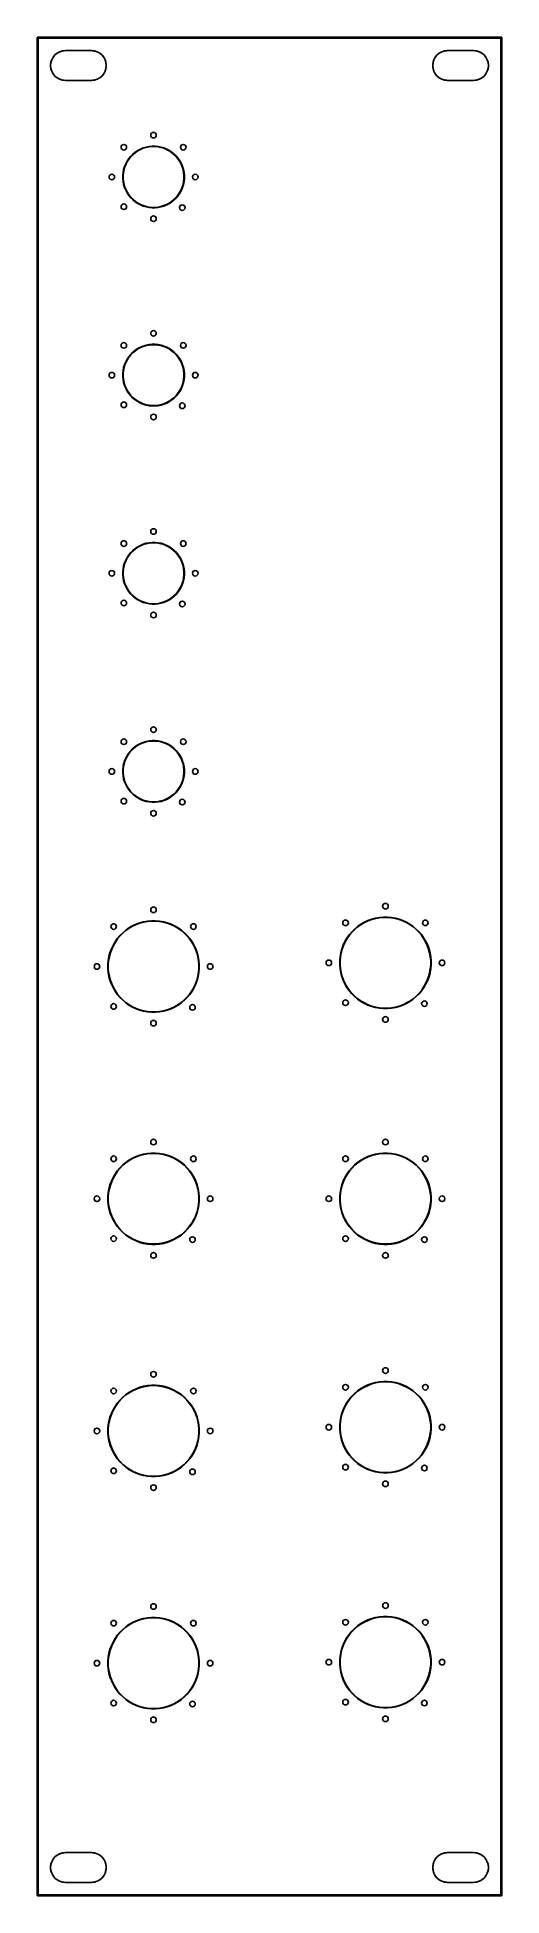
# Model space of a CAD drawing. Extents: x 2.6 to 4.57, y -10.14 to -2.27.
import ezdxf

# ---------------------------------------------------------------- set-up
doc = ezdxf.new("R2010")
doc.units = 0
doc.header["$MEASUREMENT"] = 0
doc.layers.add('BLACK', color=7, linetype='CONTINUOUS')

msp = doc.modelspace()

# ---------------------------------------------------------------- linework, layer by layer
at = {"layer": 'BLACK', "linetype": 'CONTINUOUS'}
for p, q in [((2.6004, -2.2677), (2.6005, -2.267)), ((2.6004, -10.1417), (2.6004, -2.2677)), ((2.6005, -2.267), (2.6016, -2.2659)), ((2.6016, -2.2659), (2.6024, -2.2657)), ((2.6024, -2.2657), (4.5709, -2.2657)), ((2.6043, -2.2697), (2.6043, -10.1398)), ((4.5689, -2.2697), (2.6043, -2.2697)), ((4.5689, -10.1398), (4.5689, -2.2697)), ((4.5709, -2.2657), (4.5716, -2.2659)), ((4.5716, -2.2659), (4.5727, -2.267)), ((4.5727, -2.267), (4.5728, -2.2677)), ((4.5728, -2.2677), (4.5728, -10.1417)), ((2.6592, -2.3711), (2.6623, -2.3617)), ((2.6623, -2.3617), (2.6668, -2.3529)), ((2.6668, -2.3529), (2.6726, -2.3449)), ((2.6726, -2.3449), (2.6796, -2.3379)), ((2.6796, -2.3379), (2.6876, -2.3321)), ((2.6876, -2.3321), (2.6964, -2.3276)), ((2.6964, -2.3276), (2.7058, -2.3246)), ((2.7058, -2.3246), (2.7155, -2.323)), ((2.7155, -2.323), (2.7205, -2.3228)), ((2.7205, -2.3228), (2.8307, -2.3228)), ((2.8307, -2.3228), (2.7205, -2.3228)), ((2.8307, -2.3228), (2.8357, -2.323)), ((2.8357, -2.323), (2.8454, -2.3246)), ((2.8454, -2.3246), (2.8548, -2.3276)), ((2.8548, -2.3276), (2.8636, -2.3321)), ((2.8636, -2.3321), (2.8716, -2.3379)), ((2.8716, -2.3379), (2.8786, -2.3449)), ((2.8786, -2.3449), (2.8844, -2.3529)), ((2.8844, -2.3529), (2.8889, -2.3617)), ((2.8889, -2.3617), (2.892, -2.3711)), ((4.2813, -2.3711), (4.2843, -2.3617)), ((4.2843, -2.3617), (4.2888, -2.3529)), ((4.2888, -2.3529), (4.2946, -2.3449)), ((4.2946, -2.3449), (4.3016, -2.3379)), ((4.3016, -2.3379), (4.3096, -2.3321)), ((4.3096, -2.3321), (4.3184, -2.3276)), ((4.3184, -2.3276), (4.3278, -2.3246)), ((4.3278, -2.3246), (4.3376, -2.323)), ((4.3376, -2.323), (4.3425, -2.3228)), ((4.3425, -2.3228), (4.4528, -2.3228)), ((4.4528, -2.3228), (4.3425, -2.3228)), ((4.4528, -2.3228), (4.4577, -2.323)), ((4.4577, -2.323), (4.4675, -2.3246)), ((4.4675, -2.3246), (4.4769, -2.3276)), ((4.4769, -2.3276), (4.4857, -2.3321)), ((4.4857, -2.3321), (4.4937, -2.3379)), ((4.4937, -2.3379), (4.5007, -2.3449)), ((4.5007, -2.3449), (4.5065, -2.3529)), ((4.5065, -2.3529), (4.511, -2.3617)), ((4.511, -2.3617), (4.514, -2.3711)), ((2.6577, -2.3809), (2.6592, -2.3711)), ((2.6577, -2.3908), (2.6577, -2.3809)), ((2.6592, -2.4005), (2.6577, -2.3908)), ((2.6623, -2.4099), (2.6592, -2.4005)), ((2.6668, -2.4187), (2.6623, -2.4099)), ((2.6726, -2.4267), (2.6668, -2.4187)), ((2.6796, -2.4337), (2.6726, -2.4267)), ((2.6876, -2.4395), (2.6796, -2.4337)), ((2.6964, -2.444), (2.6876, -2.4395)), ((2.8636, -2.4395), (2.8548, -2.444)), ((2.8716, -2.4337), (2.8636, -2.4395)), ((2.8786, -2.4267), (2.8716, -2.4337)), ((2.8844, -2.4187), (2.8786, -2.4267)), ((2.8889, -2.4099), (2.8844, -2.4187)), ((2.892, -2.4005), (2.8889, -2.4099)), ((2.892, -2.3711), (2.8935, -2.3809)), ((2.8935, -2.3908), (2.892, -2.4005)), ((2.8935, -2.3809), (2.8935, -2.3908)), ((4.2797, -2.3809), (4.2813, -2.3711)), ((4.2797, -2.3908), (4.2797, -2.3809)), ((4.2813, -2.4005), (4.2797, -2.3908)), ((4.2843, -2.4099), (4.2813, -2.4005)), ((4.2888, -2.4187), (4.2843, -2.4099)), ((4.2946, -2.4267), (4.2888, -2.4187)), ((4.3016, -2.4337), (4.2946, -2.4267)), ((4.3096, -2.4395), (4.3016, -2.4337)), ((4.3184, -2.444), (4.3096, -2.4395)), ((4.4857, -2.4395), (4.4769, -2.444)), ((4.4937, -2.4337), (4.4857, -2.4395)), ((4.5007, -2.4267), (4.4937, -2.4337)), ((4.5065, -2.4187), (4.5007, -2.4267)), ((4.511, -2.4099), (4.5065, -2.4187)), ((4.514, -2.4005), (4.511, -2.4099)), ((4.514, -2.3711), (4.5156, -2.3809)), ((4.5156, -2.3908), (4.514, -2.4005)), ((4.5156, -2.3809), (4.5156, -2.3908)), ((2.7058, -2.4471), (2.6964, -2.444)), ((2.7155, -2.4486), (2.7058, -2.4471)), ((2.7205, -2.4488), (2.7155, -2.4486)), ((2.8307, -2.4488), (2.7205, -2.4488)), ((2.7205, -2.4488), (2.8307, -2.4488)), ((2.8357, -2.4486), (2.8307, -2.4488)), ((2.8454, -2.4471), (2.8357, -2.4486)), ((2.8548, -2.444), (2.8454, -2.4471)), ((4.3278, -2.4471), (4.3184, -2.444)), ((4.3376, -2.4486), (4.3278, -2.4471)), ((4.3425, -2.4488), (4.3376, -2.4486)), ((4.4528, -2.4488), (4.3425, -2.4488)), ((4.3425, -2.4488), (4.4528, -2.4488)), ((4.4577, -2.4486), (4.4528, -2.4488)), ((4.4675, -2.4471), (4.4577, -2.4486)), ((4.4769, -2.444), (4.4675, -2.4471)), ((3.0066, -2.7613), (3.0165, -2.7531)), ((3.0176, -2.7546), (3.0078, -2.7626)), ((3.0165, -2.7531), (3.0272, -2.746)), ((3.0281, -2.7475), (3.0176, -2.7546)), ((3.0272, -2.746), (3.0385, -2.7399)), ((3.0393, -2.7416), (3.0281, -2.7475)), ((3.0385, -2.7399), (3.0504, -2.735)), ((3.051, -2.7367), (3.0393, -2.7416)), ((3.0504, -2.735), (3.0627, -2.7313)), ((3.0631, -2.733), (3.051, -2.7367)), ((3.0627, -2.7313), (3.0753, -2.7288)), ((3.0755, -2.7306), (3.0631, -2.733)), ((3.0753, -2.7288), (3.0881, -2.7275)), ((3.0882, -2.7293), (3.0755, -2.7306)), ((3.0881, -2.7275), (3.1009, -2.7275)), ((3.1008, -2.7293), (3.0882, -2.7293)), ((3.1134, -2.7306), (3.1008, -2.7293)), ((3.1009, -2.7275), (3.1137, -2.7288)), ((3.1259, -2.733), (3.1134, -2.7306)), ((3.1137, -2.7288), (3.1263, -2.7313)), ((3.138, -2.7367), (3.1259, -2.733)), ((3.1263, -2.7313), (3.1386, -2.735)), ((3.1497, -2.7416), (3.138, -2.7367)), ((3.1386, -2.735), (3.1505, -2.7399)), ((3.1609, -2.7475), (3.1497, -2.7416)), ((3.1505, -2.7399), (3.1618, -2.746)), ((3.1714, -2.7546), (3.1609, -2.7475)), ((3.1618, -2.746), (3.1725, -2.7531)), ((3.1812, -2.7626), (3.1714, -2.7546)), ((3.1725, -2.7531), (3.1824, -2.7613)), ((2.965, -2.8391), (2.9675, -2.8265)), ((2.9693, -2.8269), (2.9668, -2.8393)), ((2.9675, -2.8265), (2.9712, -2.8142)), ((2.9729, -2.8148), (2.9693, -2.8269)), ((2.9712, -2.8142), (2.9762, -2.8023)), ((2.9778, -2.8031), (2.9729, -2.8148)), ((2.9762, -2.8023), (2.9822, -2.791)), ((2.9838, -2.7919), (2.9778, -2.8031)), ((2.9822, -2.791), (2.9893, -2.7803)), ((2.9908, -2.7814), (2.9838, -2.7919)), ((2.9893, -2.7803), (2.9975, -2.7704)), ((2.9988, -2.7716), (2.9908, -2.7814)), ((2.9975, -2.7704), (3.0066, -2.7613)), ((3.0078, -2.7626), (2.9988, -2.7716)), ((3.1901, -2.7716), (3.1812, -2.7626)), ((3.1824, -2.7613), (3.1915, -2.7704)), ((3.1982, -2.7814), (3.1901, -2.7716)), ((3.1915, -2.7704), (3.1996, -2.7803)), ((3.2052, -2.7919), (3.1982, -2.7814)), ((3.1996, -2.7803), (3.2068, -2.791)), ((3.2112, -2.8031), (3.2052, -2.7919)), ((3.2068, -2.791), (3.2128, -2.8023)), ((3.216, -2.8148), (3.2112, -2.8031)), ((3.2128, -2.8023), (3.2177, -2.8142)), ((3.2197, -2.8269), (3.216, -2.8148)), ((3.2177, -2.8142), (3.2215, -2.8265)), ((3.2222, -2.8393), (3.2197, -2.8269)), ((3.2215, -2.8265), (3.224, -2.8391)), ((2.9637, -2.8518), (2.965, -2.8391)), ((2.9637, -2.8519), (2.9637, -2.8518)), ((2.9637, -2.8647), (2.9637, -2.8519)), ((2.965, -2.8775), (2.9637, -2.8647)), ((2.9675, -2.8901), (2.965, -2.8775)), ((2.9668, -2.8393), (2.9656, -2.8519)), ((2.9656, -2.8519), (2.9656, -2.8646)), ((2.9656, -2.8646), (2.9668, -2.8772)), ((2.9668, -2.8772), (2.9693, -2.8896)), ((2.9712, -2.9024), (2.9675, -2.8901)), ((2.9693, -2.8896), (2.9729, -2.9018)), ((2.9762, -2.9142), (2.9712, -2.9024)), ((2.9729, -2.9018), (2.9778, -2.9135)), ((2.9822, -2.9256), (2.9762, -2.9142)), ((2.9778, -2.9135), (2.9838, -2.9246)), ((3.2052, -2.9246), (3.2112, -2.9135)), ((3.2128, -2.9142), (3.2068, -2.9256)), ((3.2112, -2.9135), (3.216, -2.9018)), ((3.2177, -2.9024), (3.2128, -2.9142)), ((3.216, -2.9018), (3.2197, -2.8896)), ((3.2215, -2.8901), (3.2177, -2.9024)), ((3.2197, -2.8896), (3.2222, -2.8772)), ((3.224, -2.8775), (3.2215, -2.8901)), ((3.2234, -2.8519), (3.2222, -2.8393)), ((3.2222, -2.8772), (3.2234, -2.8646)), ((3.2234, -2.8646), (3.2234, -2.8519)), ((3.224, -2.8391), (3.2252, -2.8518)), ((3.2252, -2.8647), (3.224, -2.8775)), ((3.2252, -2.8518), (3.2252, -2.8647)), ((2.9893, -2.9362), (2.9822, -2.9256)), ((2.9838, -2.9246), (2.9908, -2.9352)), ((2.9975, -2.9462), (2.9893, -2.9362)), ((2.9908, -2.9352), (2.9988, -2.945)), ((3.0066, -2.9553), (2.9975, -2.9462)), ((2.9988, -2.945), (3.0078, -2.9539)), ((3.0165, -2.9634), (3.0066, -2.9553)), ((3.0078, -2.9539), (3.0176, -2.962)), ((3.0272, -2.9705), (3.0165, -2.9634)), ((3.0176, -2.962), (3.0281, -2.969)), ((3.0385, -2.9766), (3.0272, -2.9705)), ((3.0281, -2.969), (3.0393, -2.975)), ((3.0504, -2.9815), (3.0385, -2.9766)), ((3.0393, -2.975), (3.051, -2.9798)), ((3.0627, -2.9853), (3.0504, -2.9815)), ((3.051, -2.9798), (3.0631, -2.9835)), ((3.0753, -2.9878), (3.0627, -2.9853)), ((3.0631, -2.9835), (3.0755, -2.986)), ((3.0881, -2.989), (3.0753, -2.9878)), ((3.0755, -2.986), (3.0882, -2.9872)), ((3.1009, -2.989), (3.0881, -2.989)), ((3.0882, -2.9872), (3.1008, -2.9872)), ((3.1008, -2.9872), (3.1134, -2.986)), ((3.1137, -2.9878), (3.1009, -2.989)), ((3.1134, -2.986), (3.1259, -2.9835)), ((3.1263, -2.9853), (3.1137, -2.9878)), ((3.1259, -2.9835), (3.138, -2.9798)), ((3.1386, -2.9815), (3.1263, -2.9853)), ((3.138, -2.9798), (3.1497, -2.975)), ((3.1505, -2.9766), (3.1386, -2.9815)), ((3.1497, -2.975), (3.1609, -2.969)), ((3.1618, -2.9705), (3.1505, -2.9766)), ((3.1609, -2.969), (3.1714, -2.962)), ((3.1725, -2.9634), (3.1618, -2.9705)), ((3.1714, -2.962), (3.1812, -2.9539)), ((3.1824, -2.9553), (3.1725, -2.9634)), ((3.1812, -2.9539), (3.1901, -2.945)), ((3.1915, -2.9462), (3.1824, -2.9553)), ((3.1901, -2.945), (3.1982, -2.9352)), ((3.1996, -2.9362), (3.1915, -2.9462)), ((3.1982, -2.9352), (3.2052, -2.9246)), ((3.2068, -2.9256), (3.1996, -2.9362)), ((2.9822, -3.6309), (2.9893, -3.6202)), ((2.9908, -3.6213), (2.9838, -3.6318)), ((2.9893, -3.6202), (2.9975, -3.6103)), ((2.9988, -3.6115), (2.9908, -3.6213)), ((2.9975, -3.6103), (3.0066, -3.6012)), ((3.0078, -3.6025), (2.9988, -3.6115)), ((3.0066, -3.6012), (3.0165, -3.593)), ((3.0176, -3.5945), (3.0078, -3.6025)), ((3.0165, -3.593), (3.0272, -3.5859)), ((3.0281, -3.5874), (3.0176, -3.5945)), ((3.0272, -3.5859), (3.0385, -3.5798)), ((3.0393, -3.5815), (3.0281, -3.5874)), ((3.0385, -3.5798), (3.0504, -3.5749)), ((3.051, -3.5766), (3.0393, -3.5815)), ((3.0504, -3.5749), (3.0627, -3.5712)), ((3.0631, -3.5729), (3.051, -3.5766)), ((3.0627, -3.5712), (3.0753, -3.5687)), ((3.0755, -3.5705), (3.0631, -3.5729)), ((3.0753, -3.5687), (3.0881, -3.5674)), ((3.0882, -3.5692), (3.0755, -3.5705)), ((3.0881, -3.5674), (3.1009, -3.5674)), ((3.1008, -3.5692), (3.0882, -3.5692)), ((3.1134, -3.5705), (3.1008, -3.5692)), ((3.1009, -3.5674), (3.1137, -3.5687)), ((3.1259, -3.5729), (3.1134, -3.5705)), ((3.1137, -3.5687), (3.1263, -3.5712)), ((3.138, -3.5766), (3.1259, -3.5729)), ((3.1263, -3.5712), (3.1386, -3.5749)), ((3.1497, -3.5815), (3.138, -3.5766)), ((3.1386, -3.5749), (3.1505, -3.5798)), ((3.1609, -3.5874), (3.1497, -3.5815)), ((3.1505, -3.5798), (3.1618, -3.5859)), ((3.1714, -3.5945), (3.1609, -3.5874)), ((3.1618, -3.5859), (3.1725, -3.593)), ((3.1812, -3.6025), (3.1714, -3.5945)), ((3.1725, -3.593), (3.1824, -3.6012)), ((3.1901, -3.6115), (3.1812, -3.6025)), ((3.1824, -3.6012), (3.1915, -3.6103)), ((3.1982, -3.6213), (3.1901, -3.6115)), ((3.1915, -3.6103), (3.1996, -3.6202)), ((3.2052, -3.6318), (3.1982, -3.6213)), ((3.1996, -3.6202), (3.2068, -3.6309)), ((2.9637, -3.6917), (2.965, -3.679)), ((2.9637, -3.6918), (2.9637, -3.6917)), ((2.9637, -3.7046), (2.9637, -3.6918)), ((2.965, -3.679), (2.9675, -3.6664)), ((2.9668, -3.6792), (2.9656, -3.6918)), ((2.9656, -3.6918), (2.9656, -3.7045)), ((2.9693, -3.6668), (2.9668, -3.6792)), ((2.9675, -3.6664), (2.9712, -3.6541)), ((2.9729, -3.6547), (2.9693, -3.6668)), ((2.9712, -3.6541), (2.9762, -3.6422)), ((2.9778, -3.643), (2.9729, -3.6547)), ((2.9762, -3.6422), (2.9822, -3.6309)), ((2.9838, -3.6318), (2.9778, -3.643)), ((3.2112, -3.643), (3.2052, -3.6318)), ((3.2068, -3.6309), (3.2128, -3.6422)), ((3.216, -3.6547), (3.2112, -3.643)), ((3.2128, -3.6422), (3.2177, -3.6541)), ((3.2197, -3.6668), (3.216, -3.6547)), ((3.2177, -3.6541), (3.2215, -3.6664)), ((3.2222, -3.6792), (3.2197, -3.6668)), ((3.2215, -3.6664), (3.224, -3.679)), ((3.2234, -3.6918), (3.2222, -3.6792)), ((3.2234, -3.7045), (3.2234, -3.6918)), ((3.224, -3.679), (3.2252, -3.6917)), ((3.2252, -3.6917), (3.2252, -3.7046)), ((2.965, -3.7174), (2.9637, -3.7046)), ((2.9675, -3.73), (2.965, -3.7174)), ((2.9656, -3.7045), (2.9668, -3.7171)), ((2.9668, -3.7171), (2.9693, -3.7295)), ((2.9712, -3.7423), (2.9675, -3.73)), ((2.9693, -3.7295), (2.9729, -3.7417)), ((2.9762, -3.7541), (2.9712, -3.7423)), ((2.9729, -3.7417), (2.9778, -3.7534)), ((2.9822, -3.7655), (2.9762, -3.7541)), ((2.9778, -3.7534), (2.9838, -3.7645)), ((2.9893, -3.7761), (2.9822, -3.7655)), ((2.9838, -3.7645), (2.9908, -3.7751)), ((2.9975, -3.7861), (2.9893, -3.7761)), ((2.9908, -3.7751), (2.9988, -3.7849)), ((3.1901, -3.7849), (3.1982, -3.7751)), ((3.1996, -3.7761), (3.1915, -3.7861)), ((3.1982, -3.7751), (3.2052, -3.7645)), ((3.2068, -3.7655), (3.1996, -3.7761)), ((3.2052, -3.7645), (3.2112, -3.7534)), ((3.2128, -3.7541), (3.2068, -3.7655)), ((3.2112, -3.7534), (3.216, -3.7417)), ((3.2177, -3.7423), (3.2128, -3.7541)), ((3.216, -3.7417), (3.2197, -3.7295)), ((3.2215, -3.73), (3.2177, -3.7423)), ((3.2197, -3.7295), (3.2222, -3.7171)), ((3.224, -3.7174), (3.2215, -3.73)), ((3.2222, -3.7171), (3.2234, -3.7045)), ((3.2252, -3.7046), (3.224, -3.7174)), ((3.0066, -3.7952), (2.9975, -3.7861)), ((2.9988, -3.7849), (3.0078, -3.7938)), ((3.0165, -3.8033), (3.0066, -3.7952)), ((3.0078, -3.7938), (3.0176, -3.8019)), ((3.0272, -3.8104), (3.0165, -3.8033)), ((3.0176, -3.8019), (3.0281, -3.8089)), ((3.0385, -3.8165), (3.0272, -3.8104)), ((3.0281, -3.8089), (3.0393, -3.8149)), ((3.0504, -3.8214), (3.0385, -3.8165)), ((3.0393, -3.8149), (3.051, -3.8197)), ((3.0627, -3.8251), (3.0504, -3.8214)), ((3.051, -3.8197), (3.0631, -3.8234)), ((3.0753, -3.8277), (3.0627, -3.8251)), ((3.0631, -3.8234), (3.0755, -3.8259)), ((3.0881, -3.8289), (3.0753, -3.8277)), ((3.0755, -3.8259), (3.0882, -3.8271)), ((3.1009, -3.8289), (3.0881, -3.8289)), ((3.0882, -3.8271), (3.1008, -3.8271)), ((3.1008, -3.8271), (3.1134, -3.8259)), ((3.1137, -3.8277), (3.1009, -3.8289)), ((3.1134, -3.8259), (3.1259, -3.8234)), ((3.1263, -3.8251), (3.1137, -3.8277)), ((3.1259, -3.8234), (3.138, -3.8197)), ((3.1386, -3.8214), (3.1263, -3.8251)), ((3.138, -3.8197), (3.1497, -3.8149)), ((3.1505, -3.8165), (3.1386, -3.8214)), ((3.1497, -3.8149), (3.1609, -3.8089)), ((3.1618, -3.8104), (3.1505, -3.8165)), ((3.1609, -3.8089), (3.1714, -3.8019)), ((3.1725, -3.8033), (3.1618, -3.8104)), ((3.1714, -3.8019), (3.1812, -3.7938)), ((3.1824, -3.7952), (3.1725, -3.8033)), ((3.1812, -3.7938), (3.1901, -3.7849)), ((3.1915, -3.7861), (3.1824, -3.7952)), ((3.0504, -4.4148), (3.0627, -4.4111)), ((3.0627, -4.4111), (3.0753, -4.4086)), ((3.0755, -4.4104), (3.0631, -4.4128)), ((3.0753, -4.4086), (3.0881, -4.4073)), ((3.0882, -4.4091), (3.0755, -4.4104)), ((3.0881, -4.4073), (3.1009, -4.4073)), ((3.1008, -4.4091), (3.0882, -4.4091)), ((3.1134, -4.4104), (3.1008, -4.4091)), ((3.1009, -4.4073), (3.1137, -4.4086)), ((3.1259, -4.4128), (3.1134, -4.4104)), ((3.1137, -4.4086), (3.1263, -4.4111)), ((3.1263, -4.4111), (3.1386, -4.4148)), ((2.9712, -4.494), (2.9762, -4.4821)), ((2.9778, -4.4829), (2.9729, -4.4946)), ((2.9762, -4.4821), (2.9822, -4.4708)), ((2.9838, -4.4717), (2.9778, -4.4829)), ((2.9822, -4.4708), (2.9893, -4.4601)), ((2.9908, -4.4612), (2.9838, -4.4717)), ((2.9893, -4.4601), (2.9975, -4.4501)), ((2.9988, -4.4514), (2.9908, -4.4612)), ((2.9975, -4.4501), (3.0066, -4.4411)), ((3.0078, -4.4424), (2.9988, -4.4514)), ((3.0066, -4.4411), (3.0165, -4.4329)), ((3.0176, -4.4344), (3.0078, -4.4424)), ((3.0165, -4.4329), (3.0272, -4.4258)), ((3.0281, -4.4273), (3.0176, -4.4344)), ((3.0272, -4.4258), (3.0385, -4.4197)), ((3.0393, -4.4214), (3.0281, -4.4273)), ((3.0385, -4.4197), (3.0504, -4.4148)), ((3.051, -4.4165), (3.0393, -4.4214)), ((3.0631, -4.4128), (3.051, -4.4165)), ((3.138, -4.4165), (3.1259, -4.4128)), ((3.1497, -4.4214), (3.138, -4.4165)), ((3.1386, -4.4148), (3.1505, -4.4197)), ((3.1609, -4.4273), (3.1497, -4.4214)), ((3.1505, -4.4197), (3.1618, -4.4258)), ((3.1714, -4.4344), (3.1609, -4.4273)), ((3.1618, -4.4258), (3.1725, -4.4329)), ((3.1812, -4.4424), (3.1714, -4.4344)), ((3.1725, -4.4329), (3.1824, -4.4411)), ((3.1901, -4.4514), (3.1812, -4.4424)), ((3.1824, -4.4411), (3.1915, -4.4501)), ((3.1982, -4.4612), (3.1901, -4.4514)), ((3.1915, -4.4501), (3.1996, -4.4601)), ((3.2052, -4.4717), (3.1982, -4.4612)), ((3.1996, -4.4601), (3.2068, -4.4708)), ((3.2112, -4.4829), (3.2052, -4.4717)), ((3.2068, -4.4708), (3.2128, -4.4821)), ((3.216, -4.4946), (3.2112, -4.4829)), ((3.2128, -4.4821), (3.2177, -4.494)), ((2.9637, -4.5316), (2.965, -4.5188)), ((2.9637, -4.5317), (2.9637, -4.5316)), ((2.9637, -4.5445), (2.9637, -4.5317)), ((2.965, -4.5573), (2.9637, -4.5445)), ((2.965, -4.5188), (2.9675, -4.5063)), ((2.9675, -4.5699), (2.965, -4.5573)), ((2.9668, -4.5191), (2.9656, -4.5317)), ((2.9656, -4.5317), (2.9656, -4.5444)), ((2.9656, -4.5444), (2.9668, -4.557)), ((2.9693, -4.5067), (2.9668, -4.5191)), ((2.9668, -4.557), (2.9693, -4.5694)), ((2.9675, -4.5063), (2.9712, -4.494)), ((2.9729, -4.4946), (2.9693, -4.5067)), ((3.2197, -4.5067), (3.216, -4.4946)), ((3.2177, -4.494), (3.2215, -4.5063)), ((3.2222, -4.5191), (3.2197, -4.5067)), ((3.2197, -4.5694), (3.2222, -4.557)), ((3.2215, -4.5063), (3.224, -4.5188)), ((3.224, -4.5573), (3.2215, -4.5699)), ((3.2234, -4.5317), (3.2222, -4.5191)), ((3.2222, -4.557), (3.2234, -4.5444)), ((3.2234, -4.5444), (3.2234, -4.5317)), ((3.224, -4.5188), (3.2252, -4.5316)), ((3.2252, -4.5445), (3.224, -4.5573)), ((3.2252, -4.5316), (3.2252, -4.5445)), ((2.9712, -4.5822), (2.9675, -4.5699)), ((2.9693, -4.5694), (2.9729, -4.5815)), ((2.9762, -4.594), (2.9712, -4.5822)), ((2.9729, -4.5815), (2.9778, -4.5933)), ((2.9822, -4.6054), (2.9762, -4.594)), ((2.9778, -4.5933), (2.9838, -4.6044)), ((2.9893, -4.616), (2.9822, -4.6054)), ((2.9838, -4.6044), (2.9908, -4.615)), ((2.9975, -4.626), (2.9893, -4.616)), ((2.9908, -4.615), (2.9988, -4.6248)), ((3.0066, -4.6351), (2.9975, -4.626)), ((2.9988, -4.6248), (3.0078, -4.6337)), ((3.0165, -4.6432), (3.0066, -4.6351)), ((3.0078, -4.6337), (3.0176, -4.6417)), ((3.0272, -4.6503), (3.0165, -4.6432)), ((3.0176, -4.6417), (3.0281, -4.6488)), ((3.1609, -4.6488), (3.1714, -4.6417)), ((3.1725, -4.6432), (3.1618, -4.6503)), ((3.1714, -4.6417), (3.1812, -4.6337)), ((3.1824, -4.6351), (3.1725, -4.6432)), ((3.1812, -4.6337), (3.1901, -4.6248)), ((3.1915, -4.626), (3.1824, -4.6351)), ((3.1901, -4.6248), (3.1982, -4.615)), ((3.1996, -4.616), (3.1915, -4.626)), ((3.1982, -4.615), (3.2052, -4.6044)), ((3.2068, -4.6054), (3.1996, -4.616)), ((3.2052, -4.6044), (3.2112, -4.5933)), ((3.2128, -4.594), (3.2068, -4.6054)), ((3.2112, -4.5933), (3.216, -4.5815)), ((3.2177, -4.5822), (3.2128, -4.594)), ((3.216, -4.5815), (3.2197, -4.5694)), ((3.2215, -4.5699), (3.2177, -4.5822)), ((3.0385, -4.6564), (3.0272, -4.6503)), ((3.0281, -4.6488), (3.0393, -4.6548)), ((3.0504, -4.6613), (3.0385, -4.6564)), ((3.0393, -4.6548), (3.051, -4.6596)), ((3.0627, -4.665), (3.0504, -4.6613)), ((3.051, -4.6596), (3.0631, -4.6633)), ((3.0753, -4.6675), (3.0627, -4.665)), ((3.0631, -4.6633), (3.0755, -4.6658)), ((3.0881, -4.6688), (3.0753, -4.6675)), ((3.0755, -4.6658), (3.0882, -4.667)), ((3.1009, -4.6688), (3.0881, -4.6688)), ((3.0882, -4.667), (3.1008, -4.667)), ((3.1008, -4.667), (3.1134, -4.6658)), ((3.1137, -4.6675), (3.1009, -4.6688)), ((3.1134, -4.6658), (3.1259, -4.6633)), ((3.1263, -4.665), (3.1137, -4.6675)), ((3.1259, -4.6633), (3.138, -4.6596)), ((3.1386, -4.6613), (3.1263, -4.665)), ((3.138, -4.6596), (3.1497, -4.6548)), ((3.1505, -4.6564), (3.1386, -4.6613)), ((3.1497, -4.6548), (3.1609, -4.6488)), ((3.1618, -4.6503), (3.1505, -4.6564)), ((3.0066, -5.281), (3.0165, -5.2728)), ((3.0176, -5.2743), (3.0078, -5.2823)), ((3.0165, -5.2728), (3.0272, -5.2657)), ((3.0281, -5.2672), (3.0176, -5.2743)), ((3.0272, -5.2657), (3.0385, -5.2596)), ((3.0393, -5.2613), (3.0281, -5.2672)), ((3.0385, -5.2596), (3.0504, -5.2547)), ((3.051, -5.2564), (3.0393, -5.2613)), ((3.0504, -5.2547), (3.0627, -5.251)), ((3.0631, -5.2527), (3.051, -5.2564)), ((3.0627, -5.251), (3.0753, -5.2485)), ((3.0755, -5.2503), (3.0631, -5.2527)), ((3.0753, -5.2485), (3.0881, -5.2472)), ((3.0882, -5.249), (3.0755, -5.2503)), ((3.0881, -5.2472), (3.1009, -5.2472)), ((3.1008, -5.249), (3.0882, -5.249)), ((3.1134, -5.2503), (3.1008, -5.249)), ((3.1009, -5.2472), (3.1137, -5.2485)), ((3.1259, -5.2527), (3.1134, -5.2503)), ((3.1137, -5.2485), (3.1263, -5.251)), ((3.138, -5.2564), (3.1259, -5.2527)), ((3.1263, -5.251), (3.1386, -5.2547)), ((3.1497, -5.2613), (3.138, -5.2564)), ((3.1386, -5.2547), (3.1505, -5.2596)), ((3.1609, -5.2672), (3.1497, -5.2613)), ((3.1505, -5.2596), (3.1618, -5.2657)), ((3.1714, -5.2743), (3.1609, -5.2672)), ((3.1618, -5.2657), (3.1725, -5.2728)), ((3.1812, -5.2823), (3.1714, -5.2743)), ((3.1725, -5.2728), (3.1824, -5.281)), ((2.965, -5.3587), (2.9675, -5.3461)), ((2.9693, -5.3466), (2.9668, -5.359)), ((2.9675, -5.3461), (2.9712, -5.3339)), ((2.9729, -5.3345), (2.9693, -5.3466)), ((2.9712, -5.3339), (2.9762, -5.322)), ((2.9778, -5.3228), (2.9729, -5.3345)), ((2.9762, -5.322), (2.9822, -5.3107)), ((2.9838, -5.3116), (2.9778, -5.3228)), ((2.9822, -5.3107), (2.9893, -5.3)), ((2.9908, -5.3011), (2.9838, -5.3116)), ((2.9893, -5.3), (2.9975, -5.29)), ((2.9988, -5.2913), (2.9908, -5.3011)), ((2.9975, -5.29), (3.0066, -5.281)), ((3.0078, -5.2823), (2.9988, -5.2913)), ((3.1901, -5.2913), (3.1812, -5.2823)), ((3.1824, -5.281), (3.1915, -5.29)), ((3.1982, -5.3011), (3.1901, -5.2913)), ((3.1915, -5.29), (3.1996, -5.3)), ((3.2052, -5.3116), (3.1982, -5.3011)), ((3.1996, -5.3), (3.2068, -5.3107)), ((3.2112, -5.3228), (3.2052, -5.3116)), ((3.2068, -5.3107), (3.2128, -5.322)), ((3.216, -5.3345), (3.2112, -5.3228)), ((3.2128, -5.322), (3.2177, -5.3339)), ((3.2197, -5.3466), (3.216, -5.3345)), ((3.2177, -5.3339), (3.2215, -5.3461)), ((3.2222, -5.359), (3.2197, -5.3466)), ((3.2215, -5.3461), (3.224, -5.3587)), ((2.9637, -5.3715), (2.965, -5.3587)), ((2.9637, -5.3716), (2.9637, -5.3715)), ((2.9637, -5.3844), (2.9637, -5.3716)), ((2.965, -5.3972), (2.9637, -5.3844)), ((2.9675, -5.4098), (2.965, -5.3972)), ((2.9668, -5.359), (2.9656, -5.3716)), ((2.9656, -5.3716), (2.9656, -5.3843)), ((2.9656, -5.3843), (2.9668, -5.3969)), ((2.9668, -5.3969), (2.9693, -5.4093)), ((2.9712, -5.4221), (2.9675, -5.4098)), ((2.9693, -5.4093), (2.9729, -5.4214)), ((2.9762, -5.4339), (2.9712, -5.4221)), ((2.9729, -5.4214), (2.9778, -5.4331)), ((2.9822, -5.4453), (2.9762, -5.4339)), ((2.9778, -5.4331), (2.9838, -5.4443)), ((3.2052, -5.4443), (3.2112, -5.4331)), ((3.2128, -5.4339), (3.2068, -5.4453)), ((3.2112, -5.4331), (3.216, -5.4214)), ((3.2177, -5.4221), (3.2128, -5.4339)), ((3.216, -5.4214), (3.2197, -5.4093)), ((3.2215, -5.4098), (3.2177, -5.4221)), ((3.2197, -5.4093), (3.2222, -5.3969)), ((3.224, -5.3972), (3.2215, -5.4098)), ((3.2234, -5.3716), (3.2222, -5.359)), ((3.2222, -5.3969), (3.2234, -5.3843)), ((3.2234, -5.3843), (3.2234, -5.3716)), ((3.224, -5.3587), (3.2252, -5.3715)), ((3.2252, -5.3844), (3.224, -5.3972)), ((3.2252, -5.3715), (3.2252, -5.3844)), ((2.9893, -5.4559), (2.9822, -5.4453)), ((2.9838, -5.4443), (2.9908, -5.4549)), ((2.9975, -5.4659), (2.9893, -5.4559)), ((2.9908, -5.4549), (2.9988, -5.4646)), ((3.0066, -5.4749), (2.9975, -5.4659)), ((2.9988, -5.4646), (3.0078, -5.4736)), ((3.0165, -5.4831), (3.0066, -5.4749)), ((3.0078, -5.4736), (3.0176, -5.4816)), ((3.0272, -5.4902), (3.0165, -5.4831)), ((3.0176, -5.4816), (3.0281, -5.4887)), ((3.0385, -5.4963), (3.0272, -5.4902)), ((3.0281, -5.4887), (3.0393, -5.4947)), ((3.0504, -5.5012), (3.0385, -5.4963)), ((3.0393, -5.4947), (3.051, -5.4995)), ((3.0627, -5.5049), (3.0504, -5.5012)), ((3.051, -5.4995), (3.0631, -5.5032)), ((3.0753, -5.5074), (3.0627, -5.5049)), ((3.0631, -5.5032), (3.0755, -5.5056)), ((3.0881, -5.5087), (3.0753, -5.5074)), ((3.0755, -5.5056), (3.0882, -5.5069)), ((3.1009, -5.5087), (3.0881, -5.5087)), ((3.0882, -5.5069), (3.1008, -5.5069)), ((3.1008, -5.5069), (3.1134, -5.5056)), ((3.1137, -5.5074), (3.1009, -5.5087)), ((3.1134, -5.5056), (3.1259, -5.5032)), ((3.1263, -5.5049), (3.1137, -5.5074)), ((3.1259, -5.5032), (3.138, -5.4995)), ((3.1386, -5.5012), (3.1263, -5.5049)), ((3.138, -5.4995), (3.1497, -5.4947)), ((3.1505, -5.4963), (3.1386, -5.5012)), ((3.1497, -5.4947), (3.1609, -5.4887)), ((3.1618, -5.4902), (3.1505, -5.4963)), ((3.1609, -5.4887), (3.1714, -5.4816)), ((3.1725, -5.4831), (3.1618, -5.4902)), ((3.1714, -5.4816), (3.1812, -5.4736)), ((3.1824, -5.4749), (3.1725, -5.4831)), ((3.1812, -5.4736), (3.1901, -5.4646)), ((3.1915, -5.4659), (3.1824, -5.4749)), ((3.1901, -5.4646), (3.1982, -5.4549)), ((3.1996, -5.4559), (3.1915, -5.4659)), ((3.1982, -5.4549), (3.2052, -5.4443)), ((3.2068, -5.4453), (3.1996, -5.4559)), ((2.9515, -6.0737), (2.9635, -6.0618)), ((2.9647, -6.0631), (2.9528, -6.0749)), ((2.9635, -6.0618), (2.9765, -6.0509)), ((2.9775, -6.0523), (2.9647, -6.0631)), ((2.9765, -6.0509), (2.9903, -6.0412)), ((2.9913, -6.0427), (2.9775, -6.0523)), ((2.9903, -6.0412), (3.005, -6.0327)), ((3.0058, -6.0343), (2.9913, -6.0427)), ((3.005, -6.0327), (3.0203, -6.0256)), ((3.021, -6.0272), (3.0058, -6.0343)), ((3.0203, -6.0256), (3.0362, -6.0198)), ((3.0367, -6.0215), (3.021, -6.0272)), ((3.0362, -6.0198), (3.0525, -6.0154)), ((3.0529, -6.0172), (3.0367, -6.0215)), ((3.0525, -6.0154), (3.0692, -6.0125)), ((3.0694, -6.0143), (3.0529, -6.0172)), ((3.0692, -6.0125), (3.086, -6.011)), ((3.0861, -6.0128), (3.0694, -6.0143)), ((3.086, -6.011), (3.1029, -6.011)), ((3.1029, -6.0128), (3.0861, -6.0128)), ((3.1029, -6.011), (3.1198, -6.0125)), ((3.1196, -6.0143), (3.1029, -6.0128)), ((3.1361, -6.0172), (3.1196, -6.0143)), ((3.1198, -6.0125), (3.1365, -6.0154)), ((3.1523, -6.0215), (3.1361, -6.0172)), ((3.1365, -6.0154), (3.1528, -6.0198)), ((3.168, -6.0272), (3.1523, -6.0215)), ((3.1528, -6.0198), (3.1687, -6.0256)), ((3.1832, -6.0343), (3.168, -6.0272)), ((3.1687, -6.0256), (3.184, -6.0327)), ((3.1977, -6.0427), (3.1832, -6.0343)), ((3.184, -6.0327), (3.1987, -6.0412)), ((3.2114, -6.0523), (3.1977, -6.0427)), ((3.1987, -6.0412), (3.2125, -6.0509)), ((3.2243, -6.0631), (3.2114, -6.0523)), ((3.2125, -6.0509), (3.2255, -6.0618)), ((3.2361, -6.0749), (3.2243, -6.0631)), ((3.2255, -6.0618), (3.2374, -6.0737)), ((3.9249, -6.0709), (3.9358, -6.058)), ((3.9371, -6.0592), (3.9263, -6.072)), ((3.9358, -6.058), (3.9477, -6.046)), ((3.949, -6.0473), (3.9371, -6.0592)), ((3.9477, -6.046), (3.9607, -6.0351)), ((3.9618, -6.0366), (3.949, -6.0473)), ((3.9607, -6.0351), (3.9746, -6.0254)), ((3.9755, -6.027), (3.9618, -6.0366)), ((3.9746, -6.0254), (3.9892, -6.017)), ((3.99, -6.0186), (3.9755, -6.027)), ((3.9892, -6.017), (4.0045, -6.0098)), ((4.0052, -6.0115), (3.99, -6.0186)), ((4.0045, -6.0098), (4.0204, -6.0041)), ((4.021, -6.0058), (4.0052, -6.0115)), ((4.0204, -6.0041), (4.0368, -5.9997)), ((4.0372, -6.0014), (4.021, -6.0058)), ((4.0368, -5.9997), (4.0534, -5.9967)), ((4.0537, -5.9985), (4.0372, -6.0014)), ((4.0534, -5.9967), (4.0703, -5.9953)), ((4.0704, -5.997), (4.0537, -5.9985)), ((4.0703, -5.9953), (4.0872, -5.9953)), ((4.0871, -5.997), (4.0704, -5.997)), ((4.1038, -5.9985), (4.0871, -5.997)), ((4.0872, -5.9953), (4.104, -5.9967)), ((4.1203, -6.0014), (4.1038, -5.9985)), ((4.104, -5.9967), (4.1207, -5.9997)), ((4.1365, -6.0058), (4.1203, -6.0014)), ((4.1207, -5.9997), (4.137, -6.0041)), ((4.1523, -6.0115), (4.1365, -6.0058)), ((4.137, -6.0041), (4.1529, -6.0098)), ((4.1674, -6.0186), (4.1523, -6.0115)), ((4.1529, -6.0098), (4.1683, -6.017)), ((4.182, -6.027), (4.1674, -6.0186)), ((4.1683, -6.017), (4.1829, -6.0254)), ((4.1957, -6.0366), (4.182, -6.027)), ((4.1829, -6.0254), (4.1968, -6.0351)), ((4.2085, -6.0473), (4.1957, -6.0366)), ((4.1968, -6.0351), (4.2097, -6.046)), ((4.2204, -6.0592), (4.2085, -6.0473)), ((4.2097, -6.046), (4.2217, -6.058)), ((4.2312, -6.072), (4.2204, -6.0592)), ((4.2217, -6.058), (4.2326, -6.0709)), ((2.9096, -6.1464), (2.9154, -6.1305)), ((2.917, -6.1312), (2.9113, -6.147)), ((2.9154, -6.1305), (2.9225, -6.1152)), ((2.9241, -6.116), (2.917, -6.1312)), ((2.9225, -6.1152), (2.931, -6.1005)), ((2.9325, -6.1015), (2.9241, -6.116)), ((2.931, -6.1005), (2.9407, -6.0867)), ((2.9421, -6.0878), (2.9325, -6.1015)), ((2.9407, -6.0867), (2.9515, -6.0737)), ((2.9528, -6.0749), (2.9421, -6.0878)), ((3.2469, -6.0878), (3.2361, -6.0749)), ((3.2374, -6.0737), (3.2483, -6.0867)), ((3.2565, -6.1015), (3.2469, -6.0878)), ((3.2483, -6.0867), (3.258, -6.1005)), ((3.2649, -6.116), (3.2565, -6.1015)), ((3.258, -6.1005), (3.2665, -6.1152)), ((3.272, -6.1312), (3.2649, -6.116)), ((3.2665, -6.1152), (3.2736, -6.1305)), ((3.2777, -6.147), (3.272, -6.1312)), ((3.2736, -6.1305), (3.2794, -6.1464)), ((3.8894, -6.147), (3.8938, -6.1307)), ((3.8955, -6.1312), (3.8912, -6.1474)), ((3.8938, -6.1307), (3.8996, -6.1148)), ((3.9013, -6.1155), (3.8955, -6.1312)), ((3.8996, -6.1148), (3.9068, -6.0994)), ((3.9083, -6.1003), (3.9013, -6.1155)), ((3.9068, -6.0994), (3.9152, -6.0848)), ((3.9167, -6.0858), (3.9083, -6.1003)), ((3.9152, -6.0848), (3.9249, -6.0709)), ((3.9263, -6.072), (3.9167, -6.0858)), ((4.2408, -6.0858), (4.2312, -6.072)), ((4.2326, -6.0709), (4.2423, -6.0848)), ((4.2491, -6.1003), (4.2408, -6.0858)), ((4.2423, -6.0848), (4.2507, -6.0994)), ((4.2562, -6.1155), (4.2491, -6.1003)), ((4.2507, -6.0994), (4.2579, -6.1148)), ((4.262, -6.1312), (4.2562, -6.1155)), ((4.2579, -6.1148), (4.2637, -6.1307)), ((4.2663, -6.1474), (4.262, -6.1312)), ((4.2637, -6.1307), (4.268, -6.147)), ((2.9008, -6.1963), (2.9022, -6.1794)), ((2.9008, -6.2132), (2.9008, -6.1963)), ((2.9008, -6.1963), (2.9008, -6.1963)), ((2.9022, -6.23), (2.9008, -6.2132)), ((2.9022, -6.1794), (2.9052, -6.1628)), ((2.904, -6.1796), (2.9026, -6.1963)), ((2.9026, -6.1963), (2.9026, -6.2131)), ((2.9026, -6.2131), (2.904, -6.2298)), ((2.9069, -6.1631), (2.904, -6.1796)), ((2.9052, -6.1628), (2.9096, -6.1464)), ((2.9113, -6.147), (2.9069, -6.1631)), ((3.282, -6.1631), (3.2777, -6.147)), ((3.2794, -6.1464), (3.2838, -6.1628)), ((3.285, -6.1796), (3.282, -6.1631)), ((3.2838, -6.1628), (3.2867, -6.1794)), ((3.2864, -6.1963), (3.285, -6.1796)), ((3.285, -6.2298), (3.2864, -6.2131)), ((3.2864, -6.2131), (3.2864, -6.1963)), ((3.2867, -6.1794), (3.2882, -6.1963)), ((3.2882, -6.2132), (3.2867, -6.23)), ((3.2882, -6.1963), (3.2882, -6.2132)), ((3.885, -6.1805), (3.8865, -6.1637)), ((3.885, -6.1806), (3.885, -6.1805)), ((3.885, -6.1974), (3.885, -6.1806)), ((3.8865, -6.2143), (3.885, -6.1974)), ((3.8865, -6.1637), (3.8894, -6.147)), ((3.8894, -6.2309), (3.8865, -6.2143)), ((3.8883, -6.1639), (3.8868, -6.1806)), ((3.8868, -6.1806), (3.8868, -6.1974)), ((3.8868, -6.1974), (3.8883, -6.2141)), ((3.8912, -6.1474), (3.8883, -6.1639)), ((3.8883, -6.2141), (3.8912, -6.2306)), ((4.2692, -6.1639), (4.2663, -6.1474)), ((4.2663, -6.2306), (4.2692, -6.2141)), ((4.268, -6.147), (4.271, -6.1637)), ((4.271, -6.2143), (4.268, -6.2309)), ((4.2707, -6.1806), (4.2692, -6.1639)), ((4.2692, -6.2141), (4.2707, -6.1974)), ((4.2707, -6.1974), (4.2707, -6.1806)), ((4.271, -6.1637), (4.2725, -6.1805)), ((4.2725, -6.1974), (4.271, -6.2143)), ((4.2725, -6.1805), (4.2725, -6.1974)), ((2.9052, -6.2467), (2.9022, -6.23)), ((2.904, -6.2298), (2.9069, -6.2463)), ((2.9096, -6.263), (2.9052, -6.2467)), ((2.9069, -6.2463), (2.9113, -6.2625)), ((2.9154, -6.2789), (2.9096, -6.263)), ((2.9113, -6.2625), (2.917, -6.2782)), ((2.9225, -6.2943), (2.9154, -6.2789)), ((2.917, -6.2782), (2.9241, -6.2934)), ((2.931, -6.3089), (2.9225, -6.2943)), ((2.9241, -6.2934), (2.9325, -6.3079)), ((3.2565, -6.3079), (3.2649, -6.2934)), ((3.2665, -6.2943), (3.258, -6.3089)), ((3.2649, -6.2934), (3.272, -6.2782)), ((3.2736, -6.2789), (3.2665, -6.2943)), ((3.272, -6.2782), (3.2777, -6.2625)), ((3.2794, -6.263), (3.2736, -6.2789)), ((3.2777, -6.2625), (3.282, -6.2463)), ((3.2838, -6.2467), (3.2794, -6.263)), ((3.282, -6.2463), (3.285, -6.2298)), ((3.2867, -6.23), (3.2838, -6.2467)), ((3.8938, -6.2473), (3.8894, -6.2309)), ((3.8912, -6.2306), (3.8955, -6.2467)), ((3.8996, -6.2632), (3.8938, -6.2473)), ((3.8955, -6.2467), (3.9013, -6.2625)), ((3.9068, -6.2785), (3.8996, -6.2632)), ((3.9013, -6.2625), (3.9083, -6.2777)), ((3.9152, -6.2932), (3.9068, -6.2785)), ((3.9083, -6.2777), (3.9167, -6.2922)), ((3.9249, -6.307), (3.9152, -6.2932)), ((3.9167, -6.2922), (3.9263, -6.3059)), ((4.2312, -6.3059), (4.2408, -6.2922)), ((4.2423, -6.2932), (4.2326, -6.307)), ((4.2408, -6.2922), (4.2491, -6.2777)), ((4.2507, -6.2785), (4.2423, -6.2932)), ((4.2491, -6.2777), (4.2562, -6.2625)), ((4.2579, -6.2632), (4.2507, -6.2785)), ((4.2562, -6.2625), (4.262, -6.2467)), ((4.2637, -6.2473), (4.2579, -6.2632)), ((4.262, -6.2467), (4.2663, -6.2306)), ((4.268, -6.2309), (4.2637, -6.2473)), ((2.9407, -6.3228), (2.931, -6.3089)), ((2.9325, -6.3079), (2.9421, -6.3217)), ((2.9515, -6.3357), (2.9407, -6.3228)), ((2.9421, -6.3217), (2.9528, -6.3345)), ((2.9635, -6.3477), (2.9515, -6.3357)), ((2.9528, -6.3345), (2.9647, -6.3464)), ((2.9765, -6.3586), (2.9635, -6.3477)), ((2.9647, -6.3464), (2.9775, -6.3571)), ((2.9903, -6.3683), (2.9765, -6.3586)), ((2.9775, -6.3571), (2.9913, -6.3667)), ((3.005, -6.3767), (2.9903, -6.3683)), ((2.9913, -6.3667), (3.0058, -6.3751)), ((3.0203, -6.3839), (3.005, -6.3767)), ((3.0058, -6.3751), (3.021, -6.3822)), ((3.168, -6.3822), (3.1832, -6.3751)), ((3.184, -6.3767), (3.1687, -6.3839)), ((3.1832, -6.3751), (3.1977, -6.3667)), ((3.1987, -6.3683), (3.184, -6.3767)), ((3.1977, -6.3667), (3.2114, -6.3571)), ((3.2125, -6.3586), (3.1987, -6.3683)), ((3.2114, -6.3571), (3.2243, -6.3464)), ((3.2255, -6.3477), (3.2125, -6.3586)), ((3.2243, -6.3464), (3.2361, -6.3345)), ((3.2374, -6.3357), (3.2255, -6.3477)), ((3.2361, -6.3345), (3.2469, -6.3217)), ((3.2483, -6.3228), (3.2374, -6.3357)), ((3.2469, -6.3217), (3.2565, -6.3079)), ((3.258, -6.3089), (3.2483, -6.3228)), ((3.9358, -6.32), (3.9249, -6.307)), ((3.9263, -6.3059), (3.9371, -6.3188)), ((3.9477, -6.3319), (3.9358, -6.32)), ((3.9371, -6.3188), (3.949, -6.3306)), ((3.9607, -6.3428), (3.9477, -6.3319)), ((3.949, -6.3306), (3.9618, -6.3414)), ((3.9746, -6.3525), (3.9607, -6.3428)), ((3.9618, -6.3414), (3.9755, -6.351)), ((3.9892, -6.361), (3.9746, -6.3525)), ((3.9755, -6.351), (3.99, -6.3594)), ((4.0045, -6.3681), (3.9892, -6.361)), ((3.99, -6.3594), (4.0052, -6.3665)), ((4.0204, -6.3739), (4.0045, -6.3681)), ((4.0052, -6.3665), (4.021, -6.3722)), ((4.0368, -6.3783), (4.0204, -6.3739)), ((4.021, -6.3722), (4.0372, -6.3765)), ((4.0534, -6.3812), (4.0368, -6.3783)), ((4.0372, -6.3765), (4.0537, -6.3794)), ((4.0537, -6.3794), (4.0704, -6.3809)), ((4.0704, -6.3809), (4.0871, -6.3809)), ((4.0871, -6.3809), (4.1038, -6.3794)), ((4.1038, -6.3794), (4.1203, -6.3765)), ((4.1207, -6.3783), (4.104, -6.3812)), ((4.1203, -6.3765), (4.1365, -6.3722)), ((4.137, -6.3739), (4.1207, -6.3783)), ((4.1365, -6.3722), (4.1523, -6.3665)), ((4.1529, -6.3681), (4.137, -6.3739)), ((4.1523, -6.3665), (4.1674, -6.3594)), ((4.1683, -6.361), (4.1529, -6.3681)), ((4.1674, -6.3594), (4.182, -6.351)), ((4.1829, -6.3525), (4.1683, -6.361)), ((4.182, -6.351), (4.1957, -6.3414)), ((4.1968, -6.3428), (4.1829, -6.3525)), ((4.1957, -6.3414), (4.2085, -6.3306)), ((4.2097, -6.3319), (4.1968, -6.3428)), ((4.2085, -6.3306), (4.2204, -6.3188)), ((4.2217, -6.32), (4.2097, -6.3319)), ((4.2204, -6.3188), (4.2312, -6.3059)), ((4.2326, -6.307), (4.2217, -6.32)), ((3.0362, -6.3896), (3.0203, -6.3839)), ((3.021, -6.3822), (3.0367, -6.3879)), ((3.0525, -6.394), (3.0362, -6.3896)), ((3.0367, -6.3879), (3.0529, -6.3923)), ((3.0692, -6.397), (3.0525, -6.394)), ((3.0529, -6.3923), (3.0694, -6.3952)), ((3.086, -6.3984), (3.0692, -6.397)), ((3.0694, -6.3952), (3.0861, -6.3967)), ((3.1029, -6.3984), (3.086, -6.3984)), ((3.0861, -6.3967), (3.1029, -6.3967)), ((3.1029, -6.3967), (3.1196, -6.3952)), ((3.1198, -6.397), (3.1029, -6.3984)), ((3.1196, -6.3952), (3.1361, -6.3923)), ((3.1365, -6.394), (3.1198, -6.397)), ((3.1361, -6.3923), (3.1523, -6.3879)), ((3.1528, -6.3896), (3.1365, -6.394)), ((3.1523, -6.3879), (3.168, -6.3822)), ((3.1687, -6.3839), (3.1528, -6.3896)), ((4.0703, -6.3827), (4.0534, -6.3812)), ((4.0872, -6.3827), (4.0703, -6.3827)), ((4.104, -6.3812), (4.0872, -6.3827)), ((3.005, -7.017), (3.0203, -7.0098)), ((3.0203, -7.0098), (3.0362, -7.0041)), ((3.0367, -7.0058), (3.021, -7.0115)), ((3.0362, -7.0041), (3.0525, -6.9997)), ((3.0529, -7.0014), (3.0367, -7.0058)), ((3.0525, -6.9997), (3.0692, -6.9967)), ((3.0694, -6.9985), (3.0529, -7.0014)), ((3.0692, -6.9967), (3.086, -6.9953)), ((3.0861, -6.997), (3.0694, -6.9985)), ((3.086, -6.9953), (3.1029, -6.9953)), ((3.1029, -6.997), (3.0861, -6.997)), ((3.1029, -6.9953), (3.1198, -6.9967)), ((3.1196, -6.9985), (3.1029, -6.997)), ((3.1361, -7.0014), (3.1196, -6.9985)), ((3.1198, -6.9967), (3.1365, -6.9997)), ((3.1523, -7.0058), (3.1361, -7.0014)), ((3.1365, -6.9997), (3.1528, -7.0041)), ((3.168, -7.0115), (3.1523, -7.0058)), ((3.1528, -7.0041), (3.1687, -7.0098)), ((3.1687, -7.0098), (3.184, -7.017)), ((3.9892, -7.017), (4.0045, -7.0098)), ((4.0045, -7.0098), (4.0204, -7.0041)), ((4.021, -7.0058), (4.0052, -7.0115)), ((4.0204, -7.0041), (4.0368, -6.9997)), ((4.0372, -7.0014), (4.021, -7.0058)), ((4.0368, -6.9997), (4.0534, -6.9967)), ((4.0537, -6.9985), (4.0372, -7.0014)), ((4.0534, -6.9967), (4.0703, -6.9953)), ((4.0704, -6.997), (4.0537, -6.9985)), ((4.0703, -6.9953), (4.0872, -6.9953)), ((4.0871, -6.997), (4.0704, -6.997)), ((4.1038, -6.9985), (4.0871, -6.997)), ((4.0872, -6.9953), (4.104, -6.9967)), ((4.1203, -7.0014), (4.1038, -6.9985)), ((4.104, -6.9967), (4.1207, -6.9997)), ((4.1365, -7.0058), (4.1203, -7.0014)), ((4.1207, -6.9997), (4.137, -7.0041)), ((4.1523, -7.0115), (4.1365, -7.0058)), ((4.137, -7.0041), (4.1529, -7.0098)), ((4.1529, -7.0098), (4.1683, -7.017)), ((2.9225, -7.0994), (2.931, -7.0848)), ((2.9325, -7.0858), (2.9241, -7.1003)), ((2.931, -7.0848), (2.9407, -7.0709)), ((2.9421, -7.072), (2.9325, -7.0858)), ((2.9407, -7.0709), (2.9515, -7.058)), ((2.9528, -7.0592), (2.9421, -7.072)), ((2.9515, -7.058), (2.9635, -7.046)), ((2.9647, -7.0473), (2.9528, -7.0592)), ((2.9635, -7.046), (2.9765, -7.0351)), ((2.9775, -7.0366), (2.9647, -7.0473)), ((2.9765, -7.0351), (2.9903, -7.0254)), ((2.9913, -7.027), (2.9775, -7.0366)), ((2.9903, -7.0254), (3.005, -7.017)), ((3.0058, -7.0186), (2.9913, -7.027)), ((3.021, -7.0115), (3.0058, -7.0186)), ((3.1832, -7.0186), (3.168, -7.0115)), ((3.1977, -7.027), (3.1832, -7.0186)), ((3.184, -7.017), (3.1987, -7.0254)), ((3.2114, -7.0366), (3.1977, -7.027)), ((3.1987, -7.0254), (3.2125, -7.0351)), ((3.2243, -7.0473), (3.2114, -7.0366)), ((3.2125, -7.0351), (3.2255, -7.046)), ((3.2361, -7.0592), (3.2243, -7.0473)), ((3.2255, -7.046), (3.2374, -7.058)), ((3.2469, -7.072), (3.2361, -7.0592)), ((3.2374, -7.058), (3.2483, -7.0709)), ((3.2565, -7.0858), (3.2469, -7.072)), ((3.2483, -7.0709), (3.258, -7.0848)), ((3.2649, -7.1003), (3.2565, -7.0858)), ((3.258, -7.0848), (3.2665, -7.0994)), ((3.9068, -7.0994), (3.9152, -7.0848)), ((3.9167, -7.0858), (3.9083, -7.1003)), ((3.9152, -7.0848), (3.9249, -7.0709)), ((3.9263, -7.072), (3.9167, -7.0858)), ((3.9249, -7.0709), (3.9358, -7.058)), ((3.9371, -7.0592), (3.9263, -7.072)), ((3.9358, -7.058), (3.9477, -7.046)), ((3.949, -7.0473), (3.9371, -7.0592)), ((3.9477, -7.046), (3.9607, -7.0351)), ((3.9618, -7.0366), (3.949, -7.0473)), ((3.9607, -7.0351), (3.9746, -7.0254)), ((3.9755, -7.027), (3.9618, -7.0366)), ((3.9746, -7.0254), (3.9892, -7.017)), ((3.99, -7.0186), (3.9755, -7.027)), ((4.0052, -7.0115), (3.99, -7.0186)), ((4.1674, -7.0186), (4.1523, -7.0115)), ((4.182, -7.027), (4.1674, -7.0186)), ((4.1683, -7.017), (4.1829, -7.0254)), ((4.1957, -7.0366), (4.182, -7.027)), ((4.1829, -7.0254), (4.1968, -7.0351)), ((4.2085, -7.0473), (4.1957, -7.0366)), ((4.1968, -7.0351), (4.2097, -7.046)), ((4.2204, -7.0592), (4.2085, -7.0473)), ((4.2097, -7.046), (4.2217, -7.058)), ((4.2312, -7.072), (4.2204, -7.0592)), ((4.2217, -7.058), (4.2326, -7.0709)), ((4.2408, -7.0858), (4.2312, -7.072)), ((4.2326, -7.0709), (4.2423, -7.0848)), ((4.2491, -7.1003), (4.2408, -7.0858)), ((4.2423, -7.0848), (4.2507, -7.0994)), ((2.9008, -7.1805), (2.9022, -7.1637)), ((2.9022, -7.1637), (2.9052, -7.147)), ((2.904, -7.1639), (2.9026, -7.1806)), ((2.9069, -7.1474), (2.904, -7.1639)), ((2.9052, -7.147), (2.9096, -7.1307)), ((2.9113, -7.1312), (2.9069, -7.1474)), ((2.9096, -7.1307), (2.9154, -7.1148)), ((2.917, -7.1155), (2.9113, -7.1312)), ((2.9154, -7.1148), (2.9225, -7.0994)), ((2.9241, -7.1003), (2.917, -7.1155)), ((3.272, -7.1155), (3.2649, -7.1003)), ((3.2665, -7.0994), (3.2736, -7.1148)), ((3.2777, -7.1312), (3.272, -7.1155)), ((3.2736, -7.1148), (3.2794, -7.1307)), ((3.282, -7.1474), (3.2777, -7.1312)), ((3.2794, -7.1307), (3.2838, -7.147)), ((3.285, -7.1639), (3.282, -7.1474)), ((3.2838, -7.147), (3.2867, -7.1637)), ((3.2864, -7.1806), (3.285, -7.1639)), ((3.2867, -7.1637), (3.2882, -7.1805)), ((3.885, -7.1805), (3.8865, -7.1637)), ((3.8865, -7.1637), (3.8894, -7.147)), ((3.8883, -7.1639), (3.8868, -7.1806)), ((3.8912, -7.1474), (3.8883, -7.1639)), ((3.8894, -7.147), (3.8938, -7.1307)), ((3.8955, -7.1312), (3.8912, -7.1474)), ((3.8938, -7.1307), (3.8996, -7.1148)), ((3.9013, -7.1155), (3.8955, -7.1312)), ((3.8996, -7.1148), (3.9068, -7.0994)), ((3.9083, -7.1003), (3.9013, -7.1155)), ((4.2562, -7.1155), (4.2491, -7.1003)), ((4.2507, -7.0994), (4.2579, -7.1148)), ((4.262, -7.1312), (4.2562, -7.1155)), ((4.2579, -7.1148), (4.2637, -7.1307)), ((4.2663, -7.1474), (4.262, -7.1312)), ((4.2637, -7.1307), (4.268, -7.147)), ((4.2692, -7.1639), (4.2663, -7.1474)), ((4.268, -7.147), (4.271, -7.1637)), ((4.2707, -7.1806), (4.2692, -7.1639)), ((4.271, -7.1637), (4.2725, -7.1805)), ((2.9008, -7.1806), (2.9008, -7.1805)), ((2.9008, -7.1974), (2.9008, -7.1806)), ((2.9022, -7.2143), (2.9008, -7.1974)), ((2.9052, -7.2309), (2.9022, -7.2143)), ((2.9026, -7.1806), (2.9026, -7.1974)), ((2.9026, -7.1974), (2.904, -7.2141)), ((2.904, -7.2141), (2.9069, -7.2306)), ((2.9096, -7.2473), (2.9052, -7.2309)), ((2.9069, -7.2306), (2.9113, -7.2467)), ((2.9154, -7.2632), (2.9096, -7.2473)), ((2.9113, -7.2467), (2.917, -7.2625)), ((3.272, -7.2625), (3.2777, -7.2467)), ((3.2794, -7.2473), (3.2736, -7.2632)), ((3.2777, -7.2467), (3.282, -7.2306)), ((3.2838, -7.2309), (3.2794, -7.2473)), ((3.282, -7.2306), (3.285, -7.2141)), ((3.2867, -7.2143), (3.2838, -7.2309)), ((3.285, -7.2141), (3.2864, -7.1974)), ((3.2864, -7.1974), (3.2864, -7.1806)), ((3.2882, -7.1974), (3.2867, -7.2143)), ((3.2882, -7.1805), (3.2882, -7.1974)), ((3.885, -7.1806), (3.885, -7.1805)), ((3.885, -7.1974), (3.885, -7.1806)), ((3.8865, -7.2143), (3.885, -7.1974)), ((3.8894, -7.2309), (3.8865, -7.2143)), ((3.8868, -7.1806), (3.8868, -7.1974)), ((3.8868, -7.1974), (3.8883, -7.2141)), ((3.8883, -7.2141), (3.8912, -7.2306)), ((3.8938, -7.2473), (3.8894, -7.2309)), ((3.8912, -7.2306), (3.8955, -7.2467)), ((3.8996, -7.2632), (3.8938, -7.2473)), ((3.8955, -7.2467), (3.9013, -7.2625)), ((4.2562, -7.2625), (4.262, -7.2467)), ((4.2637, -7.2473), (4.2579, -7.2632)), ((4.262, -7.2467), (4.2663, -7.2306)), ((4.268, -7.2309), (4.2637, -7.2473)), ((4.2663, -7.2306), (4.2692, -7.2141)), ((4.271, -7.2143), (4.268, -7.2309)), ((4.2692, -7.2141), (4.2707, -7.1974)), ((4.2707, -7.1974), (4.2707, -7.1806)), ((4.2725, -7.1974), (4.271, -7.2143)), ((4.2725, -7.1805), (4.2725, -7.1974)), ((2.9225, -7.2785), (2.9154, -7.2632)), ((2.917, -7.2625), (2.9241, -7.2777)), ((2.931, -7.2932), (2.9225, -7.2785)), ((2.9241, -7.2777), (2.9325, -7.2922)), ((2.9407, -7.307), (2.931, -7.2932)), ((2.9325, -7.2922), (2.9421, -7.3059)), ((2.9515, -7.32), (2.9407, -7.307)), ((2.9421, -7.3059), (2.9528, -7.3188)), ((2.9635, -7.3319), (2.9515, -7.32)), ((2.9528, -7.3188), (2.9647, -7.3306)), ((3.2243, -7.3306), (3.2361, -7.3188)), ((3.2374, -7.32), (3.2255, -7.3319)), ((3.2361, -7.3188), (3.2469, -7.3059)), ((3.2483, -7.307), (3.2374, -7.32)), ((3.2469, -7.3059), (3.2565, -7.2922)), ((3.258, -7.2932), (3.2483, -7.307)), ((3.2565, -7.2922), (3.2649, -7.2777)), ((3.2665, -7.2785), (3.258, -7.2932)), ((3.2649, -7.2777), (3.272, -7.2625)), ((3.2736, -7.2632), (3.2665, -7.2785)), ((3.9068, -7.2785), (3.8996, -7.2632)), ((3.9013, -7.2625), (3.9083, -7.2777)), ((3.9152, -7.2932), (3.9068, -7.2785)), ((3.9083, -7.2777), (3.9167, -7.2922)), ((3.9249, -7.307), (3.9152, -7.2932)), ((3.9167, -7.2922), (3.9263, -7.3059)), ((3.9358, -7.32), (3.9249, -7.307)), ((3.9263, -7.3059), (3.9371, -7.3188)), ((3.9477, -7.3319), (3.9358, -7.32)), ((3.9371, -7.3188), (3.949, -7.3306)), ((4.2085, -7.3306), (4.2204, -7.3188)), ((4.2217, -7.32), (4.2097, -7.3319)), ((4.2204, -7.3188), (4.2312, -7.3059)), ((4.2326, -7.307), (4.2217, -7.32)), ((4.2312, -7.3059), (4.2408, -7.2922)), ((4.2423, -7.2932), (4.2326, -7.307)), ((4.2408, -7.2922), (4.2491, -7.2777)), ((4.2507, -7.2785), (4.2423, -7.2932)), ((4.2491, -7.2777), (4.2562, -7.2625)), ((4.2579, -7.2632), (4.2507, -7.2785)), ((2.9765, -7.3428), (2.9635, -7.3319)), ((2.9647, -7.3306), (2.9775, -7.3414)), ((2.9903, -7.3525), (2.9765, -7.3428)), ((2.9775, -7.3414), (2.9913, -7.351)), ((3.005, -7.361), (2.9903, -7.3525)), ((2.9913, -7.351), (3.0058, -7.3594)), ((3.0203, -7.3681), (3.005, -7.361)), ((3.0058, -7.3594), (3.021, -7.3665)), ((3.0362, -7.3739), (3.0203, -7.3681)), ((3.021, -7.3665), (3.0367, -7.3722)), ((3.0525, -7.3783), (3.0362, -7.3739)), ((3.0367, -7.3722), (3.0529, -7.3765)), ((3.0692, -7.3812), (3.0525, -7.3783)), ((3.0529, -7.3765), (3.0694, -7.3794)), ((3.086, -7.3827), (3.0692, -7.3812)), ((3.0694, -7.3794), (3.0861, -7.3809)), ((3.1029, -7.3827), (3.086, -7.3827)), ((3.0861, -7.3809), (3.1029, -7.3809)), ((3.1029, -7.3809), (3.1196, -7.3794)), ((3.1198, -7.3812), (3.1029, -7.3827)), ((3.1196, -7.3794), (3.1361, -7.3765)), ((3.1365, -7.3783), (3.1198, -7.3812)), ((3.1361, -7.3765), (3.1523, -7.3722)), ((3.1528, -7.3739), (3.1365, -7.3783)), ((3.1523, -7.3722), (3.168, -7.3665)), ((3.1687, -7.3681), (3.1528, -7.3739)), ((3.168, -7.3665), (3.1832, -7.3594)), ((3.184, -7.361), (3.1687, -7.3681)), ((3.1832, -7.3594), (3.1977, -7.351)), ((3.1987, -7.3525), (3.184, -7.361)), ((3.1977, -7.351), (3.2114, -7.3414)), ((3.2125, -7.3428), (3.1987, -7.3525)), ((3.2114, -7.3414), (3.2243, -7.3306)), ((3.2255, -7.3319), (3.2125, -7.3428)), ((3.9607, -7.3428), (3.9477, -7.3319)), ((3.949, -7.3306), (3.9618, -7.3414)), ((3.9746, -7.3525), (3.9607, -7.3428)), ((3.9618, -7.3414), (3.9755, -7.351)), ((3.9892, -7.361), (3.9746, -7.3525)), ((3.9755, -7.351), (3.99, -7.3594)), ((4.0045, -7.3681), (3.9892, -7.361)), ((3.99, -7.3594), (4.0052, -7.3665)), ((4.0204, -7.3739), (4.0045, -7.3681)), ((4.0052, -7.3665), (4.021, -7.3722)), ((4.0368, -7.3783), (4.0204, -7.3739)), ((4.021, -7.3722), (4.0372, -7.3765)), ((4.0534, -7.3812), (4.0368, -7.3783)), ((4.0372, -7.3765), (4.0537, -7.3794)), ((4.0703, -7.3827), (4.0534, -7.3812)), ((4.0537, -7.3794), (4.0704, -7.3809)), ((4.0872, -7.3827), (4.0703, -7.3827)), ((4.0704, -7.3809), (4.0871, -7.3809)), ((4.0871, -7.3809), (4.1038, -7.3794)), ((4.104, -7.3812), (4.0872, -7.3827)), ((4.1038, -7.3794), (4.1203, -7.3765)), ((4.1207, -7.3783), (4.104, -7.3812)), ((4.1203, -7.3765), (4.1365, -7.3722)), ((4.137, -7.3739), (4.1207, -7.3783)), ((4.1365, -7.3722), (4.1523, -7.3665)), ((4.1529, -7.3681), (4.137, -7.3739)), ((4.1523, -7.3665), (4.1674, -7.3594)), ((4.1683, -7.361), (4.1529, -7.3681)), ((4.1674, -7.3594), (4.182, -7.351)), ((4.1829, -7.3525), (4.1683, -7.361)), ((4.182, -7.351), (4.1957, -7.3414)), ((4.1968, -7.3428), (4.1829, -7.3525)), ((4.1957, -7.3414), (4.2085, -7.3306)), ((4.2097, -7.3319), (4.1968, -7.3428)), ((2.9515, -8.0422), (2.9635, -8.0303)), ((2.9647, -8.0316), (2.9528, -8.0434)), ((2.9635, -8.0303), (2.9765, -8.0194)), ((2.9775, -8.0208), (2.9647, -8.0316)), ((2.9765, -8.0194), (2.9903, -8.0097)), ((2.9913, -8.0112), (2.9775, -8.0208)), ((2.9903, -8.0097), (3.005, -8.0012)), ((3.0058, -8.0028), (2.9913, -8.0112)), ((3.005, -8.0012), (3.0203, -7.9941)), ((3.021, -7.9957), (3.0058, -8.0028)), ((3.0203, -7.9941), (3.0362, -7.9883)), ((3.0367, -7.99), (3.021, -7.9957)), ((3.0362, -7.9883), (3.0525, -7.9839)), ((3.0529, -7.9857), (3.0367, -7.99)), ((3.0525, -7.9839), (3.0692, -7.981)), ((3.0694, -7.9828), (3.0529, -7.9857)), ((3.0692, -7.981), (3.086, -7.9795)), ((3.0861, -7.9813), (3.0694, -7.9828)), ((3.086, -7.9795), (3.1029, -7.9795)), ((3.1029, -7.9813), (3.0861, -7.9813)), ((3.1029, -7.9795), (3.1198, -7.981)), ((3.1196, -7.9828), (3.1029, -7.9813)), ((3.1361, -7.9857), (3.1196, -7.9828)), ((3.1198, -7.981), (3.1365, -7.9839)), ((3.1523, -7.99), (3.1361, -7.9857)), ((3.1365, -7.9839), (3.1528, -7.9883)), ((3.168, -7.9957), (3.1523, -7.99)), ((3.1528, -7.9883), (3.1687, -7.9941)), ((3.1832, -8.0028), (3.168, -7.9957)), ((3.1687, -7.9941), (3.184, -8.0012)), ((3.1977, -8.0112), (3.1832, -8.0028)), ((3.184, -8.0012), (3.1987, -8.0097)), ((3.2114, -8.0208), (3.1977, -8.0112)), ((3.1987, -8.0097), (3.2125, -8.0194)), ((3.2243, -8.0316), (3.2114, -8.0208)), ((3.2125, -8.0194), (3.2255, -8.0303)), ((3.2361, -8.0434), (3.2243, -8.0316)), ((3.2255, -8.0303), (3.2374, -8.0422)), ((3.9249, -8.0394), (3.9358, -8.0265)), ((3.9371, -8.0277), (3.9263, -8.0405)), ((3.9358, -8.0265), (3.9477, -8.0145)), ((3.949, -8.0158), (3.9371, -8.0277)), ((3.9477, -8.0145), (3.9607, -8.0037)), ((3.9618, -8.0051), (3.949, -8.0158)), ((3.9607, -8.0037), (3.9746, -7.9939)), ((3.9755, -7.9955), (3.9618, -8.0051)), ((3.9746, -7.9939), (3.9892, -7.9855)), ((3.99, -7.9871), (3.9755, -7.9955)), ((3.9892, -7.9855), (4.0045, -7.9783)), ((4.0052, -7.98), (3.99, -7.9871)), ((4.0045, -7.9783), (4.0204, -7.9726)), ((4.021, -7.9743), (4.0052, -7.98)), ((4.0204, -7.9726), (4.0368, -7.9682)), ((4.0372, -7.9699), (4.021, -7.9743)), ((4.0368, -7.9682), (4.0534, -7.9652)), ((4.0537, -7.967), (4.0372, -7.9699)), ((4.0534, -7.9652), (4.0703, -7.9638)), ((4.0704, -7.9656), (4.0537, -7.967)), ((4.0703, -7.9638), (4.0872, -7.9638)), ((4.0871, -7.9656), (4.0704, -7.9656)), ((4.1038, -7.967), (4.0871, -7.9656)), ((4.0872, -7.9638), (4.104, -7.9652)), ((4.1203, -7.9699), (4.1038, -7.967)), ((4.104, -7.9652), (4.1207, -7.9682)), ((4.1365, -7.9743), (4.1203, -7.9699)), ((4.1207, -7.9682), (4.137, -7.9726)), ((4.1523, -7.98), (4.1365, -7.9743)), ((4.137, -7.9726), (4.1529, -7.9783)), ((4.1674, -7.9871), (4.1523, -7.98)), ((4.1529, -7.9783), (4.1683, -7.9855)), ((4.182, -7.9955), (4.1674, -7.9871)), ((4.1683, -7.9855), (4.1829, -7.9939)), ((4.1957, -8.0051), (4.182, -7.9955)), ((4.1829, -7.9939), (4.1968, -8.0037)), ((4.2085, -8.0158), (4.1957, -8.0051)), ((4.1968, -8.0037), (4.2097, -8.0145)), ((4.2204, -8.0277), (4.2085, -8.0158)), ((4.2097, -8.0145), (4.2217, -8.0265)), ((4.2312, -8.0405), (4.2204, -8.0277)), ((4.2217, -8.0265), (4.2326, -8.0394)), ((2.9096, -8.1149), (2.9154, -8.099)), ((2.917, -8.0997), (2.9113, -8.1155)), ((2.9154, -8.099), (2.9225, -8.0837)), ((2.9241, -8.0845), (2.917, -8.0997)), ((2.9225, -8.0837), (2.931, -8.069)), ((2.9325, -8.07), (2.9241, -8.0845)), ((2.931, -8.069), (2.9407, -8.0552)), ((2.9421, -8.0563), (2.9325, -8.07)), ((2.9407, -8.0552), (2.9515, -8.0422)), ((2.9528, -8.0434), (2.9421, -8.0563)), ((3.2469, -8.0563), (3.2361, -8.0434)), ((3.2374, -8.0422), (3.2483, -8.0552)), ((3.2565, -8.07), (3.2469, -8.0563)), ((3.2483, -8.0552), (3.258, -8.069)), ((3.2649, -8.0845), (3.2565, -8.07)), ((3.258, -8.069), (3.2665, -8.0837)), ((3.272, -8.0997), (3.2649, -8.0845)), ((3.2665, -8.0837), (3.2736, -8.099)), ((3.2777, -8.1155), (3.272, -8.0997)), ((3.2736, -8.099), (3.2794, -8.1149)), ((3.8894, -8.1155), (3.8938, -8.0992)), ((3.8955, -8.0997), (3.8912, -8.1159)), ((3.8938, -8.0992), (3.8996, -8.0833)), ((3.9013, -8.084), (3.8955, -8.0997)), ((3.8996, -8.0833), (3.9068, -8.0679)), ((3.9083, -8.0688), (3.9013, -8.084)), ((3.9068, -8.0679), (3.9152, -8.0533)), ((3.9167, -8.0543), (3.9083, -8.0688)), ((3.9152, -8.0533), (3.9249, -8.0394)), ((3.9263, -8.0405), (3.9167, -8.0543)), ((4.2408, -8.0543), (4.2312, -8.0405)), ((4.2326, -8.0394), (4.2423, -8.0533)), ((4.2491, -8.0688), (4.2408, -8.0543)), ((4.2423, -8.0533), (4.2507, -8.0679)), ((4.2562, -8.084), (4.2491, -8.0688)), ((4.2507, -8.0679), (4.2579, -8.0833)), ((4.262, -8.0997), (4.2562, -8.084)), ((4.2579, -8.0833), (4.2637, -8.0992)), ((4.2663, -8.1159), (4.262, -8.0997)), ((4.2637, -8.0992), (4.268, -8.1155)), ((2.9008, -8.1648), (2.9022, -8.1479)), ((2.9008, -8.1817), (2.9008, -8.1648)), ((2.9008, -8.1648), (2.9008, -8.1648)), ((2.9022, -8.1985), (2.9008, -8.1817)), ((2.9022, -8.1479), (2.9052, -8.1313)), ((2.904, -8.1482), (2.9026, -8.1648)), ((2.9026, -8.1648), (2.9026, -8.1816)), ((2.9026, -8.1816), (2.904, -8.1983)), ((2.9069, -8.1316), (2.904, -8.1482)), ((2.9052, -8.1313), (2.9096, -8.1149)), ((2.9113, -8.1155), (2.9069, -8.1316)), ((3.282, -8.1316), (3.2777, -8.1155)), ((3.2794, -8.1149), (3.2838, -8.1313)), ((3.285, -8.1482), (3.282, -8.1316)), ((3.2838, -8.1313), (3.2867, -8.1479)), ((3.2864, -8.1648), (3.285, -8.1482)), ((3.285, -8.1983), (3.2864, -8.1816)), ((3.2864, -8.1816), (3.2864, -8.1648)), ((3.2867, -8.1479), (3.2882, -8.1648)), ((3.2882, -8.1817), (3.2867, -8.1985)), ((3.2882, -8.1648), (3.2882, -8.1817)), ((3.885, -8.149), (3.8865, -8.1322)), ((3.885, -8.1491), (3.885, -8.149)), ((3.885, -8.1659), (3.885, -8.1491)), ((3.8865, -8.1828), (3.885, -8.1659)), ((3.8865, -8.1322), (3.8894, -8.1155)), ((3.8894, -8.1994), (3.8865, -8.1828)), ((3.8883, -8.1324), (3.8868, -8.1491)), ((3.8868, -8.1491), (3.8868, -8.1659)), ((3.8868, -8.1659), (3.8883, -8.1826)), ((3.8912, -8.1159), (3.8883, -8.1324)), ((3.8883, -8.1826), (3.8912, -8.1991)), ((4.2692, -8.1324), (4.2663, -8.1159)), ((4.2663, -8.1991), (4.2692, -8.1826)), ((4.268, -8.1155), (4.271, -8.1322)), ((4.271, -8.1828), (4.268, -8.1994)), ((4.2707, -8.1491), (4.2692, -8.1324)), ((4.2692, -8.1826), (4.2707, -8.1659)), ((4.2707, -8.1659), (4.2707, -8.1491)), ((4.271, -8.1322), (4.2725, -8.149)), ((4.2725, -8.1659), (4.271, -8.1828)), ((4.2725, -8.149), (4.2725, -8.1659)), ((2.9052, -8.2152), (2.9022, -8.1985)), ((2.904, -8.1983), (2.9069, -8.2148)), ((2.9096, -8.2315), (2.9052, -8.2152)), ((2.9069, -8.2148), (2.9113, -8.231)), ((2.9154, -8.2474), (2.9096, -8.2315)), ((2.9113, -8.231), (2.917, -8.2467)), ((2.9225, -8.2628), (2.9154, -8.2474)), ((2.917, -8.2467), (2.9241, -8.2619)), ((2.931, -8.2774), (2.9225, -8.2628)), ((2.9241, -8.2619), (2.9325, -8.2765)), ((3.2565, -8.2765), (3.2649, -8.2619)), ((3.2665, -8.2628), (3.258, -8.2774)), ((3.2649, -8.2619), (3.272, -8.2467)), ((3.2736, -8.2474), (3.2665, -8.2628)), ((3.272, -8.2467), (3.2777, -8.231)), ((3.2794, -8.2315), (3.2736, -8.2474)), ((3.2777, -8.231), (3.282, -8.2148)), ((3.2838, -8.2152), (3.2794, -8.2315)), ((3.282, -8.2148), (3.285, -8.1983)), ((3.2867, -8.1985), (3.2838, -8.2152)), ((3.8938, -8.2158), (3.8894, -8.1994)), ((3.8912, -8.1991), (3.8955, -8.2152)), ((3.8996, -8.2317), (3.8938, -8.2158)), ((3.8955, -8.2152), (3.9013, -8.231)), ((3.9068, -8.247), (3.8996, -8.2317)), ((3.9013, -8.231), (3.9083, -8.2462)), ((3.9152, -8.2617), (3.9068, -8.247)), ((3.9083, -8.2462), (3.9167, -8.2607)), ((3.9249, -8.2755), (3.9152, -8.2617)), ((3.9167, -8.2607), (3.9263, -8.2744)), ((4.2312, -8.2744), (4.2408, -8.2607)), ((4.2423, -8.2617), (4.2326, -8.2755)), ((4.2408, -8.2607), (4.2491, -8.2462)), ((4.2507, -8.247), (4.2423, -8.2617)), ((4.2491, -8.2462), (4.2562, -8.231)), ((4.2579, -8.2317), (4.2507, -8.247)), ((4.2562, -8.231), (4.262, -8.2152)), ((4.2637, -8.2158), (4.2579, -8.2317)), ((4.262, -8.2152), (4.2663, -8.1991)), ((4.268, -8.1994), (4.2637, -8.2158)), ((2.9407, -8.2913), (2.931, -8.2774)), ((2.9325, -8.2765), (2.9421, -8.2902)), ((2.9515, -8.3042), (2.9407, -8.2913)), ((2.9421, -8.2902), (2.9528, -8.303)), ((2.9635, -8.3162), (2.9515, -8.3042)), ((2.9528, -8.303), (2.9647, -8.3149)), ((2.9765, -8.3271), (2.9635, -8.3162)), ((2.9647, -8.3149), (2.9775, -8.3256)), ((2.9903, -8.3368), (2.9765, -8.3271)), ((2.9775, -8.3256), (2.9913, -8.3353)), ((3.005, -8.3452), (2.9903, -8.3368)), ((2.9913, -8.3353), (3.0058, -8.3436)), ((3.0203, -8.3524), (3.005, -8.3452)), ((3.0058, -8.3436), (3.021, -8.3507)), ((3.168, -8.3507), (3.1832, -8.3436)), ((3.184, -8.3452), (3.1687, -8.3524)), ((3.1832, -8.3436), (3.1977, -8.3353)), ((3.1987, -8.3368), (3.184, -8.3452)), ((3.1977, -8.3353), (3.2114, -8.3256)), ((3.2125, -8.3271), (3.1987, -8.3368)), ((3.2114, -8.3256), (3.2243, -8.3149)), ((3.2255, -8.3162), (3.2125, -8.3271)), ((3.2243, -8.3149), (3.2361, -8.303)), ((3.2374, -8.3042), (3.2255, -8.3162)), ((3.2361, -8.303), (3.2469, -8.2902)), ((3.2483, -8.2913), (3.2374, -8.3042)), ((3.2469, -8.2902), (3.2565, -8.2765)), ((3.258, -8.2774), (3.2483, -8.2913)), ((3.9358, -8.2885), (3.9249, -8.2755)), ((3.9263, -8.2744), (3.9371, -8.2873)), ((3.9477, -8.3004), (3.9358, -8.2885)), ((3.9371, -8.2873), (3.949, -8.2991)), ((3.9607, -8.3113), (3.9477, -8.3004)), ((3.949, -8.2991), (3.9618, -8.3099)), ((3.9746, -8.321), (3.9607, -8.3113)), ((3.9618, -8.3099), (3.9755, -8.3195)), ((3.9892, -8.3295), (3.9746, -8.321)), ((3.9755, -8.3195), (3.99, -8.3279)), ((4.0045, -8.3366), (3.9892, -8.3295)), ((3.99, -8.3279), (4.0052, -8.335)), ((4.0204, -8.3424), (4.0045, -8.3366)), ((4.0052, -8.335), (4.021, -8.3407)), ((4.0368, -8.3468), (4.0204, -8.3424)), ((4.021, -8.3407), (4.0372, -8.345)), ((4.0534, -8.3497), (4.0368, -8.3468)), ((4.0372, -8.345), (4.0537, -8.3479)), ((4.0703, -8.3512), (4.0534, -8.3497)), ((4.0537, -8.3479), (4.0704, -8.3494)), ((4.0704, -8.3494), (4.0871, -8.3494)), ((4.0871, -8.3494), (4.1038, -8.3479)), ((4.104, -8.3497), (4.0872, -8.3512)), ((4.1038, -8.3479), (4.1203, -8.345)), ((4.1207, -8.3468), (4.104, -8.3497)), ((4.1203, -8.345), (4.1365, -8.3407)), ((4.137, -8.3424), (4.1207, -8.3468)), ((4.1365, -8.3407), (4.1523, -8.335)), ((4.1529, -8.3366), (4.137, -8.3424)), ((4.1523, -8.335), (4.1674, -8.3279)), ((4.1683, -8.3295), (4.1529, -8.3366)), ((4.1674, -8.3279), (4.182, -8.3195)), ((4.1829, -8.321), (4.1683, -8.3295)), ((4.182, -8.3195), (4.1957, -8.3099)), ((4.1968, -8.3113), (4.1829, -8.321)), ((4.1957, -8.3099), (4.2085, -8.2991)), ((4.2097, -8.3004), (4.1968, -8.3113)), ((4.2085, -8.2991), (4.2204, -8.2873)), ((4.2217, -8.2885), (4.2097, -8.3004)), ((4.2204, -8.2873), (4.2312, -8.2744)), ((4.2326, -8.2755), (4.2217, -8.2885)), ((3.0362, -8.3582), (3.0203, -8.3524)), ((3.021, -8.3507), (3.0367, -8.3564)), ((3.0525, -8.3625), (3.0362, -8.3582)), ((3.0367, -8.3564), (3.0529, -8.3608)), ((3.0692, -8.3655), (3.0525, -8.3625)), ((3.0529, -8.3608), (3.0694, -8.3637)), ((3.086, -8.3669), (3.0692, -8.3655)), ((3.0694, -8.3637), (3.0861, -8.3652)), ((3.1029, -8.3669), (3.086, -8.3669)), ((3.0861, -8.3652), (3.1029, -8.3652)), ((3.1029, -8.3652), (3.1196, -8.3637)), ((3.1198, -8.3655), (3.1029, -8.3669)), ((3.1196, -8.3637), (3.1361, -8.3608)), ((3.1365, -8.3625), (3.1198, -8.3655)), ((3.1361, -8.3608), (3.1523, -8.3564)), ((3.1528, -8.3582), (3.1365, -8.3625)), ((3.1523, -8.3564), (3.168, -8.3507)), ((3.1687, -8.3524), (3.1528, -8.3582)), ((4.0872, -8.3512), (4.0703, -8.3512)), ((3.005, -8.9855), (3.0203, -8.9783)), ((3.021, -8.98), (3.0058, -8.9871)), ((3.0203, -8.9783), (3.0362, -8.9726)), ((3.0367, -8.9743), (3.021, -8.98)), ((3.0362, -8.9726), (3.0525, -8.9682)), ((3.0529, -8.9699), (3.0367, -8.9743)), ((3.0525, -8.9682), (3.0692, -8.9652)), ((3.0694, -8.967), (3.0529, -8.9699)), ((3.0692, -8.9652), (3.086, -8.9638)), ((3.0861, -8.9656), (3.0694, -8.967)), ((3.086, -8.9638), (3.1029, -8.9638)), ((3.1029, -8.9656), (3.0861, -8.9656)), ((3.1029, -8.9638), (3.1198, -8.9652)), ((3.1196, -8.967), (3.1029, -8.9656)), ((3.1361, -8.9699), (3.1196, -8.967)), ((3.1198, -8.9652), (3.1365, -8.9682)), ((3.1523, -8.9743), (3.1361, -8.9699)), ((3.1365, -8.9682), (3.1528, -8.9726)), ((3.168, -8.98), (3.1523, -8.9743)), ((3.1528, -8.9726), (3.1687, -8.9783)), ((3.1832, -8.9871), (3.168, -8.98)), ((3.1687, -8.9783), (3.184, -8.9855)), ((3.9892, -8.9816), (4.0045, -8.9744)), ((4.0052, -8.9761), (3.99, -8.9831)), ((4.0045, -8.9744), (4.0204, -8.9686)), ((4.021, -8.9703), (4.0052, -8.9761)), ((4.0204, -8.9686), (4.0368, -8.9642)), ((4.0372, -8.966), (4.021, -8.9703)), ((4.0368, -8.9642), (4.0534, -8.9613)), ((4.0537, -8.9631), (4.0372, -8.966)), ((4.0534, -8.9613), (4.0703, -8.9598)), ((4.0704, -8.9616), (4.0537, -8.9631)), ((4.0703, -8.9598), (4.0872, -8.9598)), ((4.0871, -8.9616), (4.0704, -8.9616)), ((4.1038, -8.9631), (4.0871, -8.9616)), ((4.0872, -8.9598), (4.104, -8.9613)), ((4.1203, -8.966), (4.1038, -8.9631)), ((4.104, -8.9613), (4.1207, -8.9642)), ((4.1365, -8.9703), (4.1203, -8.966)), ((4.1207, -8.9642), (4.137, -8.9686)), ((4.1523, -8.9761), (4.1365, -8.9703)), ((4.137, -8.9686), (4.1529, -8.9744)), ((4.1674, -8.9831), (4.1523, -8.9761)), ((4.1529, -8.9744), (4.1683, -8.9816)), ((2.9225, -9.0679), (2.931, -9.0533)), ((2.9325, -9.0543), (2.9241, -9.0688)), ((2.931, -9.0533), (2.9407, -9.0394)), ((2.9421, -9.0405), (2.9325, -9.0543)), ((2.9407, -9.0394), (2.9515, -9.0265)), ((2.9528, -9.0277), (2.9421, -9.0405)), ((2.9515, -9.0265), (2.9635, -9.0145)), ((2.9647, -9.0158), (2.9528, -9.0277)), ((2.9635, -9.0145), (2.9765, -9.0037)), ((2.9775, -9.0051), (2.9647, -9.0158)), ((2.9765, -9.0037), (2.9903, -8.9939)), ((2.9913, -8.9955), (2.9775, -9.0051)), ((2.9903, -8.9939), (3.005, -8.9855)), ((3.0058, -8.9871), (2.9913, -8.9955)), ((3.1977, -8.9955), (3.1832, -8.9871)), ((3.184, -8.9855), (3.1987, -8.9939)), ((3.2114, -9.0051), (3.1977, -8.9955)), ((3.1987, -8.9939), (3.2125, -9.0037)), ((3.2243, -9.0158), (3.2114, -9.0051)), ((3.2125, -9.0037), (3.2255, -9.0145)), ((3.2361, -9.0277), (3.2243, -9.0158)), ((3.2255, -9.0145), (3.2374, -9.0265)), ((3.2469, -9.0405), (3.2361, -9.0277)), ((3.2374, -9.0265), (3.2483, -9.0394)), ((3.2565, -9.0543), (3.2469, -9.0405)), ((3.2483, -9.0394), (3.258, -9.0533)), ((3.2649, -9.0688), (3.2565, -9.0543)), ((3.258, -9.0533), (3.2665, -9.0679)), ((3.9068, -9.064), (3.9152, -9.0494)), ((3.9167, -9.0503), (3.9083, -9.0648)), ((3.9152, -9.0494), (3.9249, -9.0355)), ((3.9263, -9.0366), (3.9167, -9.0503)), ((3.9249, -9.0355), (3.9358, -9.0225)), ((3.9371, -9.0238), (3.9263, -9.0366)), ((3.9358, -9.0225), (3.9477, -9.0106)), ((3.949, -9.0119), (3.9371, -9.0238)), ((3.9477, -9.0106), (3.9607, -8.9997)), ((3.9618, -9.0011), (3.949, -9.0119)), ((3.9607, -8.9997), (3.9746, -8.99)), ((3.9755, -8.9915), (3.9618, -9.0011)), ((3.9746, -8.99), (3.9892, -8.9816)), ((3.99, -8.9831), (3.9755, -8.9915)), ((4.182, -8.9915), (4.1674, -8.9831)), ((4.1683, -8.9816), (4.1829, -8.99)), ((4.1957, -9.0011), (4.182, -8.9915)), ((4.1829, -8.99), (4.1968, -8.9997)), ((4.2085, -9.0119), (4.1957, -9.0011)), ((4.1968, -8.9997), (4.2097, -9.0106)), ((4.2204, -9.0238), (4.2085, -9.0119)), ((4.2097, -9.0106), (4.2217, -9.0225)), ((4.2312, -9.0366), (4.2204, -9.0238)), ((4.2217, -9.0225), (4.2326, -9.0355)), ((4.2408, -9.0503), (4.2312, -9.0366)), ((4.2326, -9.0355), (4.2423, -9.0494)), ((4.2491, -9.0648), (4.2408, -9.0503)), ((4.2423, -9.0494), (4.2507, -9.064)), ((2.9008, -9.149), (2.9022, -9.1322)), ((2.9022, -9.1322), (2.9052, -9.1155)), ((2.904, -9.1324), (2.9026, -9.1491)), ((2.9069, -9.1159), (2.904, -9.1324)), ((2.9052, -9.1155), (2.9096, -9.0992)), ((2.9113, -9.0997), (2.9069, -9.1159)), ((2.9096, -9.0992), (2.9154, -9.0833)), ((2.917, -9.084), (2.9113, -9.0997)), ((2.9154, -9.0833), (2.9225, -9.0679)), ((2.9241, -9.0688), (2.917, -9.084)), ((3.272, -9.084), (3.2649, -9.0688)), ((3.2665, -9.0679), (3.2736, -9.0833)), ((3.2777, -9.0997), (3.272, -9.084)), ((3.2736, -9.0833), (3.2794, -9.0992)), ((3.282, -9.1159), (3.2777, -9.0997)), ((3.2794, -9.0992), (3.2838, -9.1155)), ((3.285, -9.1324), (3.282, -9.1159)), ((3.2838, -9.1155), (3.2867, -9.1322)), ((3.2864, -9.1491), (3.285, -9.1324)), ((3.2867, -9.1322), (3.2882, -9.149)), ((3.885, -9.1451), (3.8865, -9.1282)), ((3.8865, -9.1282), (3.8894, -9.1116)), ((3.8883, -9.1285), (3.8868, -9.1452)), ((3.8912, -9.112), (3.8883, -9.1285)), ((3.8894, -9.1116), (3.8938, -9.0952)), ((3.8955, -9.0958), (3.8912, -9.112)), ((3.8938, -9.0952), (3.8996, -9.0793)), ((3.9013, -9.08), (3.8955, -9.0958)), ((3.8996, -9.0793), (3.9068, -9.064)), ((3.9083, -9.0648), (3.9013, -9.08)), ((4.2562, -9.08), (4.2491, -9.0648)), ((4.2507, -9.064), (4.2579, -9.0793)), ((4.262, -9.0958), (4.2562, -9.08)), ((4.2579, -9.0793), (4.2637, -9.0952)), ((4.2663, -9.112), (4.262, -9.0958)), ((4.2637, -9.0952), (4.268, -9.1116)), ((4.2692, -9.1285), (4.2663, -9.112)), ((4.268, -9.1116), (4.271, -9.1282)), ((4.2707, -9.1452), (4.2692, -9.1285)), ((4.271, -9.1282), (4.2725, -9.1451)), ((2.9008, -9.1491), (2.9008, -9.149)), ((2.9008, -9.1659), (2.9008, -9.1491)), ((2.9022, -9.1828), (2.9008, -9.1659)), ((2.9052, -9.1994), (2.9022, -9.1828)), ((2.9026, -9.1491), (2.9026, -9.1659)), ((2.9026, -9.1659), (2.904, -9.1826)), ((2.904, -9.1826), (2.9069, -9.1991)), ((2.9096, -9.2158), (2.9052, -9.1994)), ((2.9069, -9.1991), (2.9113, -9.2152)), ((2.9154, -9.2317), (2.9096, -9.2158)), ((2.9113, -9.2152), (2.917, -9.231)), ((3.272, -9.231), (3.2777, -9.2152)), ((3.2794, -9.2158), (3.2736, -9.2317)), ((3.2777, -9.2152), (3.282, -9.1991)), ((3.2838, -9.1994), (3.2794, -9.2158)), ((3.282, -9.1991), (3.285, -9.1826)), ((3.2867, -9.1828), (3.2838, -9.1994)), ((3.285, -9.1826), (3.2864, -9.1659)), ((3.2864, -9.1659), (3.2864, -9.1491)), ((3.2882, -9.1659), (3.2867, -9.1828)), ((3.2882, -9.149), (3.2882, -9.1659)), ((3.885, -9.1452), (3.885, -9.1451)), ((3.885, -9.162), (3.885, -9.1452)), ((3.8865, -9.1789), (3.885, -9.162)), ((3.8894, -9.1955), (3.8865, -9.1789)), ((3.8868, -9.1452), (3.8868, -9.1619)), ((3.8868, -9.1619), (3.8883, -9.1786)), ((3.8883, -9.1786), (3.8912, -9.1951)), ((3.8938, -9.2118), (3.8894, -9.1955)), ((3.8912, -9.1951), (3.8955, -9.2113)), ((3.8996, -9.2277), (3.8938, -9.2118)), ((3.8955, -9.2113), (3.9013, -9.2271)), ((4.2562, -9.2271), (4.262, -9.2113)), ((4.2637, -9.2118), (4.2579, -9.2277)), ((4.262, -9.2113), (4.2663, -9.1951)), ((4.268, -9.1955), (4.2637, -9.2118)), ((4.2663, -9.1951), (4.2692, -9.1786)), ((4.271, -9.1789), (4.268, -9.1955)), ((4.2692, -9.1786), (4.2707, -9.1619)), ((4.2707, -9.1619), (4.2707, -9.1452)), ((4.2725, -9.162), (4.271, -9.1789)), ((4.2725, -9.1451), (4.2725, -9.162)), ((2.9225, -9.247), (2.9154, -9.2317)), ((2.917, -9.231), (2.9241, -9.2462)), ((2.931, -9.2617), (2.9225, -9.247)), ((2.9241, -9.2462), (2.9325, -9.2607)), ((2.9407, -9.2755), (2.931, -9.2617)), ((2.9325, -9.2607), (2.9421, -9.2744)), ((2.9515, -9.2885), (2.9407, -9.2755)), ((2.9421, -9.2744), (2.9528, -9.2873)), ((2.9635, -9.3004), (2.9515, -9.2885)), ((2.9528, -9.2873), (2.9647, -9.2991)), ((3.2243, -9.2991), (3.2361, -9.2873)), ((3.2374, -9.2885), (3.2255, -9.3004)), ((3.2361, -9.2873), (3.2469, -9.2744)), ((3.2483, -9.2755), (3.2374, -9.2885)), ((3.2469, -9.2744), (3.2565, -9.2607)), ((3.258, -9.2617), (3.2483, -9.2755)), ((3.2565, -9.2607), (3.2649, -9.2462)), ((3.2665, -9.247), (3.258, -9.2617)), ((3.2649, -9.2462), (3.272, -9.231)), ((3.2736, -9.2317), (3.2665, -9.247)), ((3.9068, -9.2431), (3.8996, -9.2277)), ((3.9013, -9.2271), (3.9083, -9.2423)), ((3.9152, -9.2577), (3.9068, -9.2431)), ((3.9083, -9.2423), (3.9167, -9.2568)), ((3.9249, -9.2716), (3.9152, -9.2577)), ((3.9167, -9.2568), (3.9263, -9.2705)), ((3.9358, -9.2845), (3.9249, -9.2716)), ((3.9263, -9.2705), (3.9371, -9.2833)), ((3.9477, -9.2965), (3.9358, -9.2845)), ((3.9371, -9.2833), (3.949, -9.2952)), ((3.949, -9.2952), (3.9618, -9.306)), ((4.1957, -9.306), (4.2085, -9.2952)), ((4.2085, -9.2952), (4.2204, -9.2833)), ((4.2217, -9.2845), (4.2097, -9.2965)), ((4.2204, -9.2833), (4.2312, -9.2705)), ((4.2326, -9.2716), (4.2217, -9.2845)), ((4.2312, -9.2705), (4.2408, -9.2568)), ((4.2423, -9.2577), (4.2326, -9.2716)), ((4.2408, -9.2568), (4.2491, -9.2423)), ((4.2507, -9.2431), (4.2423, -9.2577)), ((4.2491, -9.2423), (4.2562, -9.2271)), ((4.2579, -9.2277), (4.2507, -9.2431)), ((2.9765, -9.3113), (2.9635, -9.3004)), ((2.9647, -9.2991), (2.9775, -9.3099)), ((2.9903, -9.321), (2.9765, -9.3113)), ((2.9775, -9.3099), (2.9913, -9.3195)), ((3.005, -9.3295), (2.9903, -9.321)), ((2.9913, -9.3195), (3.0058, -9.3279)), ((3.0203, -9.3366), (3.005, -9.3295)), ((3.0058, -9.3279), (3.021, -9.335)), ((3.0362, -9.3424), (3.0203, -9.3366)), ((3.021, -9.335), (3.0367, -9.3407)), ((3.0525, -9.3468), (3.0362, -9.3424)), ((3.0367, -9.3407), (3.0529, -9.345)), ((3.0692, -9.3497), (3.0525, -9.3468)), ((3.0529, -9.345), (3.0694, -9.3479)), ((3.086, -9.3512), (3.0692, -9.3497)), ((3.0694, -9.3479), (3.0861, -9.3494)), ((3.1029, -9.3512), (3.086, -9.3512)), ((3.0861, -9.3494), (3.1029, -9.3494)), ((3.1029, -9.3494), (3.1196, -9.3479)), ((3.1198, -9.3497), (3.1029, -9.3512)), ((3.1196, -9.3479), (3.1361, -9.345)), ((3.1365, -9.3468), (3.1198, -9.3497)), ((3.1361, -9.345), (3.1523, -9.3407)), ((3.1528, -9.3424), (3.1365, -9.3468)), ((3.1523, -9.3407), (3.168, -9.335)), ((3.1687, -9.3366), (3.1528, -9.3424)), ((3.168, -9.335), (3.1832, -9.3279)), ((3.184, -9.3295), (3.1687, -9.3366)), ((3.1832, -9.3279), (3.1977, -9.3195)), ((3.1987, -9.321), (3.184, -9.3295)), ((3.1977, -9.3195), (3.2114, -9.3099)), ((3.2125, -9.3113), (3.1987, -9.321)), ((3.2114, -9.3099), (3.2243, -9.2991)), ((3.2255, -9.3004), (3.2125, -9.3113)), ((3.9607, -9.3074), (3.9477, -9.2965)), ((3.9746, -9.3171), (3.9607, -9.3074)), ((3.9618, -9.306), (3.9755, -9.3156)), ((3.9892, -9.3255), (3.9746, -9.3171)), ((3.9755, -9.3156), (3.99, -9.3239)), ((4.0045, -9.3327), (3.9892, -9.3255)), ((3.99, -9.3239), (4.0052, -9.331)), ((4.0204, -9.3385), (4.0045, -9.3327)), ((4.0052, -9.331), (4.021, -9.3368)), ((4.0368, -9.3428), (4.0204, -9.3385)), ((4.021, -9.3368), (4.0372, -9.3411)), ((4.0534, -9.3458), (4.0368, -9.3428)), ((4.0372, -9.3411), (4.0537, -9.344)), ((4.0703, -9.3473), (4.0534, -9.3458)), ((4.0537, -9.344), (4.0704, -9.3455)), ((4.0872, -9.3473), (4.0703, -9.3473)), ((4.0704, -9.3455), (4.0871, -9.3455)), ((4.0871, -9.3455), (4.1038, -9.344)), ((4.104, -9.3458), (4.0872, -9.3473)), ((4.1038, -9.344), (4.1203, -9.3411)), ((4.1207, -9.3428), (4.104, -9.3458)), ((4.1203, -9.3411), (4.1365, -9.3368)), ((4.137, -9.3385), (4.1207, -9.3428)), ((4.1365, -9.3368), (4.1523, -9.331)), ((4.1529, -9.3327), (4.137, -9.3385)), ((4.1523, -9.331), (4.1674, -9.3239)), ((4.1683, -9.3255), (4.1529, -9.3327)), ((4.1674, -9.3239), (4.182, -9.3156)), ((4.1829, -9.3171), (4.1683, -9.3255)), ((4.182, -9.3156), (4.1957, -9.306)), ((4.1968, -9.3074), (4.1829, -9.3171)), ((4.2097, -9.2965), (4.1968, -9.3074)), ((2.6592, -10.0089), (2.6623, -9.9995)), ((2.6623, -9.9995), (2.6668, -9.9907)), ((2.6668, -9.9907), (2.6726, -9.9827)), ((2.6726, -9.9827), (2.6796, -9.9757)), ((2.6796, -9.9757), (2.6876, -9.9699)), ((2.6876, -9.9699), (2.6964, -9.9654)), ((2.6964, -9.9654), (2.7058, -9.9624)), ((2.7058, -9.9624), (2.7155, -9.9608)), ((2.7155, -9.9608), (2.7205, -9.9606)), ((2.7205, -9.9606), (2.8307, -9.9606)), ((2.8307, -9.9606), (2.7205, -9.9606)), ((2.8307, -9.9606), (2.8357, -9.9608)), ((2.8357, -9.9608), (2.8454, -9.9624)), ((2.8454, -9.9624), (2.8548, -9.9654)), ((2.8548, -9.9654), (2.8636, -9.9699)), ((2.8636, -9.9699), (2.8716, -9.9757)), ((2.8716, -9.9757), (2.8786, -9.9827)), ((2.8786, -9.9827), (2.8844, -9.9907)), ((2.8844, -9.9907), (2.8889, -9.9995)), ((2.8889, -9.9995), (2.892, -10.0089)), ((4.2813, -10.0089), (4.2843, -9.9995)), ((4.2843, -9.9995), (4.2888, -9.9907)), ((4.2888, -9.9907), (4.2946, -9.9827)), ((4.2946, -9.9827), (4.3016, -9.9757)), ((4.3016, -9.9757), (4.3096, -9.9699)), ((4.3096, -9.9699), (4.3184, -9.9654)), ((4.3184, -9.9654), (4.3278, -9.9624)), ((4.3278, -9.9624), (4.3376, -9.9608)), ((4.3376, -9.9608), (4.3425, -9.9606)), ((4.3425, -9.9606), (4.4528, -9.9606)), ((4.4528, -9.9606), (4.3425, -9.9606)), ((4.4528, -9.9606), (4.4577, -9.9608)), ((4.4577, -9.9608), (4.4675, -9.9624)), ((4.4675, -9.9624), (4.4769, -9.9654)), ((4.4769, -9.9654), (4.4857, -9.9699)), ((4.4857, -9.9699), (4.4937, -9.9757)), ((4.4937, -9.9757), (4.5007, -9.9827)), ((4.5007, -9.9827), (4.5065, -9.9907)), ((4.5065, -9.9907), (4.511, -9.9995)), ((4.511, -9.9995), (4.514, -10.0089)), ((2.6577, -10.0187), (2.6592, -10.0089)), ((2.6577, -10.0286), (2.6577, -10.0187)), ((2.6592, -10.0383), (2.6577, -10.0286)), ((2.6623, -10.0477), (2.6592, -10.0383)), ((2.6668, -10.0565), (2.6623, -10.0477)), ((2.6726, -10.0645), (2.6668, -10.0565)), ((2.6796, -10.0715), (2.6726, -10.0645)), ((2.6876, -10.0773), (2.6796, -10.0715)), ((2.6964, -10.0818), (2.6876, -10.0773)), ((2.7058, -10.0849), (2.6964, -10.0818)), ((2.8548, -10.0818), (2.8454, -10.0849)), ((2.8636, -10.0773), (2.8548, -10.0818)), ((2.8716, -10.0715), (2.8636, -10.0773)), ((2.8786, -10.0645), (2.8716, -10.0715)), ((2.8844, -10.0565), (2.8786, -10.0645)), ((2.8889, -10.0477), (2.8844, -10.0565)), ((2.892, -10.0383), (2.8889, -10.0477)), ((2.892, -10.0089), (2.8935, -10.0187)), ((2.8935, -10.0286), (2.892, -10.0383)), ((2.8935, -10.0187), (2.8935, -10.0286)), ((4.2797, -10.0187), (4.2813, -10.0089)), ((4.2797, -10.0286), (4.2797, -10.0187)), ((4.2813, -10.0383), (4.2797, -10.0286)), ((4.2843, -10.0477), (4.2813, -10.0383)), ((4.2888, -10.0565), (4.2843, -10.0477)), ((4.2946, -10.0645), (4.2888, -10.0565)), ((4.3016, -10.0715), (4.2946, -10.0645)), ((4.3096, -10.0773), (4.3016, -10.0715)), ((4.3184, -10.0818), (4.3096, -10.0773)), ((4.3278, -10.0849), (4.3184, -10.0818)), ((4.4769, -10.0818), (4.4675, -10.0849)), ((4.4857, -10.0773), (4.4769, -10.0818)), ((4.4937, -10.0715), (4.4857, -10.0773)), ((4.5007, -10.0645), (4.4937, -10.0715)), ((4.5065, -10.0565), (4.5007, -10.0645)), ((4.511, -10.0477), (4.5065, -10.0565)), ((4.514, -10.0383), (4.511, -10.0477)), ((4.514, -10.0089), (4.5156, -10.0187)), ((4.5156, -10.0286), (4.514, -10.0383)), ((4.5156, -10.0187), (4.5156, -10.0286)), ((2.6005, -10.1425), (2.6004, -10.1417)), ((2.6016, -10.1436), (2.6005, -10.1425)), ((2.6024, -10.1437), (2.6016, -10.1436)), ((4.5709, -10.1437), (2.6024, -10.1437)), ((2.6043, -10.1398), (4.5689, -10.1398)), ((2.7155, -10.0864), (2.7058, -10.0849)), ((2.7205, -10.0866), (2.7155, -10.0864)), ((2.8307, -10.0866), (2.7205, -10.0866)), ((2.7205, -10.0866), (2.8307, -10.0866)), ((2.8357, -10.0864), (2.8307, -10.0866)), ((2.8454, -10.0849), (2.8357, -10.0864)), ((4.3376, -10.0864), (4.3278, -10.0849)), ((4.3425, -10.0866), (4.3376, -10.0864)), ((4.4528, -10.0866), (4.3425, -10.0866)), ((4.3425, -10.0866), (4.4528, -10.0866)), ((4.4577, -10.0864), (4.4528, -10.0866)), ((4.4675, -10.0849), (4.4577, -10.0864)), ((4.5716, -10.1436), (4.5709, -10.1437)), ((4.5727, -10.1425), (4.5716, -10.1436)), ((4.5728, -10.1417), (4.5727, -10.1425))]:
    msp.add_line(p, q, dxfattribs=at)
at = {"layer": 'BLACK'}
for centre in [(3.0945, -2.6811), (3.0945, -2.6811), (2.9685, -2.7323), (2.9685, -2.7323), (3.2205, -2.7323), (3.2205, -2.7323), (2.9173, -2.8583), (2.9173, -2.8583), (3.2717, -2.8583), (3.2717, -2.8583), (2.9685, -2.9843), (2.9685, -2.9843), (3.2165, -2.9882), (3.2165, -2.9882), (3.0945, -3.0354), (3.0945, -3.0354), (3.0945, -3.521), (3.0945, -3.521), (2.9685, -3.5722), (2.9685, -3.5722), (3.2205, -3.5722), (3.2205, -3.5722), (2.9173, -3.6982), (2.9173, -3.6982), (3.2717, -3.6982), (3.2717, -3.6982), (2.9685, -3.8241), (2.9685, -3.8241), (3.2165, -3.8281), (3.2165, -3.8281), (3.0945, -3.8753), (3.0945, -3.8753), (2.9685, -4.4121), (2.9685, -4.4121), (3.0945, -4.3609), (3.0945, -4.3609), (3.2205, -4.4121), (3.2205, -4.4121), (2.9173, -4.5381), (2.9173, -4.5381), (3.2717, -4.5381), (3.2717, -4.5381), (2.9685, -4.664), (2.9685, -4.664), (3.0945, -4.7152), (3.0945, -4.7152), (3.2165, -4.668), (3.2165, -4.668), (3.0945, -5.2008), (3.0945, -5.2008), (2.9685, -5.252), (2.9685, -5.252), (3.2205, -5.252), (3.2205, -5.252), (2.9173, -5.378), (2.9173, -5.378), (3.2717, -5.378), (3.2717, -5.378), (2.9685, -5.5039), (2.9685, -5.5039), (3.2165, -5.5079), (3.2165, -5.5079), (3.0945, -5.5551), (3.0945, -5.5551), (3.0945, -5.9646), (3.0945, -5.9646), (4.0787, -5.9488), (4.0787, -5.9488), (2.9252, -6.0354), (2.9252, -6.0354), (3.2638, -6.0354), (3.2638, -6.0354), (3.9094, -6.0197), (3.9094, -6.0197), (4.248, -6.0197), (4.248, -6.0197), (2.8543, -6.2047), (2.8543, -6.2047), (3.3346, -6.2047), (3.3346, -6.2047), (3.8386, -6.189), (3.8386, -6.189), (4.3189, -6.189), (4.3189, -6.189), (2.9252, -6.374), (2.9252, -6.374), (3.2598, -6.378), (3.2598, -6.378), (3.9094, -6.3583), (3.9094, -6.3583), (4.2441, -6.3622), (4.2441, -6.3622), (3.0945, -6.4449), (3.0945, -6.4449), (4.0787, -6.4291), (4.0787, -6.4291), (2.9252, -7.0197), (2.9252, -7.0197), (3.0945, -6.9488), (3.0945, -6.9488), (3.2638, -7.0197), (3.2638, -7.0197), (3.9094, -7.0197), (3.9094, -7.0197), (4.0787, -6.9488), (4.0787, -6.9488), (4.248, -7.0197), (4.248, -7.0197), (2.8543, -7.189), (2.8543, -7.189), (3.3346, -7.189), (3.3346, -7.189), (3.8386, -7.189), (3.8386, -7.189), (4.3189, -7.189), (4.3189, -7.189), (2.9252, -7.3583), (2.9252, -7.3583), (3.2598, -7.3622), (3.2598, -7.3622), (3.9094, -7.3583), (3.9094, -7.3583), (4.2441, -7.3622), (4.2441, -7.3622), (3.0945, -7.4291), (3.0945, -7.4291), (4.0787, -7.4291), (4.0787, -7.4291), (3.0945, -7.9331), (3.0945, -7.9331), (4.0787, -7.9173), (4.0787, -7.9173), (2.9252, -8.0039), (2.9252, -8.0039), (3.2638, -8.0039), (3.2638, -8.0039), (3.9094, -7.9882), (3.9094, -7.9882), (4.248, -7.9882), (4.248, -7.9882), (2.8543, -8.1732), (2.8543, -8.1732), (3.3346, -8.1732), (3.3346, -8.1732), (3.8386, -8.1575), (3.8386, -8.1575), (4.3189, -8.1575), (4.3189, -8.1575), (2.9252, -8.3425), (2.9252, -8.3425), (3.2598, -8.3465), (3.2598, -8.3465), (3.9094, -8.3268), (3.9094, -8.3268), (4.2441, -8.3307), (4.2441, -8.3307), (3.0945, -8.4134), (3.0945, -8.4134), (4.0787, -8.3976), (4.0787, -8.3976), (4.0787, -8.9134), (4.0787, -8.9134), (2.9252, -8.9882), (2.9252, -8.9882), (3.0945, -8.9173), (3.0945, -8.9173), (3.2638, -8.9882), (3.2638, -8.9882), (3.9094, -8.9843), (3.9094, -8.9843), (4.248, -8.9843), (4.248, -8.9843), (2.8543, -9.1575), (2.8543, -9.1575), (3.3346, -9.1575), (3.3346, -9.1575), (3.8386, -9.1535), (3.8386, -9.1535), (4.3189, -9.1535), (4.3189, -9.1535), (2.9252, -9.3268), (2.9252, -9.3268), (3.2598, -9.3307), (3.2598, -9.3307), (3.9094, -9.3228), (3.9094, -9.3228), (4.2441, -9.3268), (4.2441, -9.3268), (3.0945, -9.3976), (3.0945, -9.3976), (4.0787, -9.3937), (4.0787, -9.3937)]:
    msp.add_circle(centre, 0.0118, dxfattribs=at)
for centre, start, end in [((2.7205, -2.3858), 90, 270), ((2.8307, -2.3858), -90, 90), ((4.3425, -2.3858), 90, 270), ((4.4528, -2.3858), 270, 450), ((2.7205, -10.0236), 90, 270), ((2.8307, -10.0236), -90, 90), ((4.3425, -10.0236), 90, 270), ((4.4528, -10.0236), 270, 450)]:
    msp.add_arc(centre, 0.063, start, end, dxfattribs=at)

doc.saveas('drawing.dxf')
